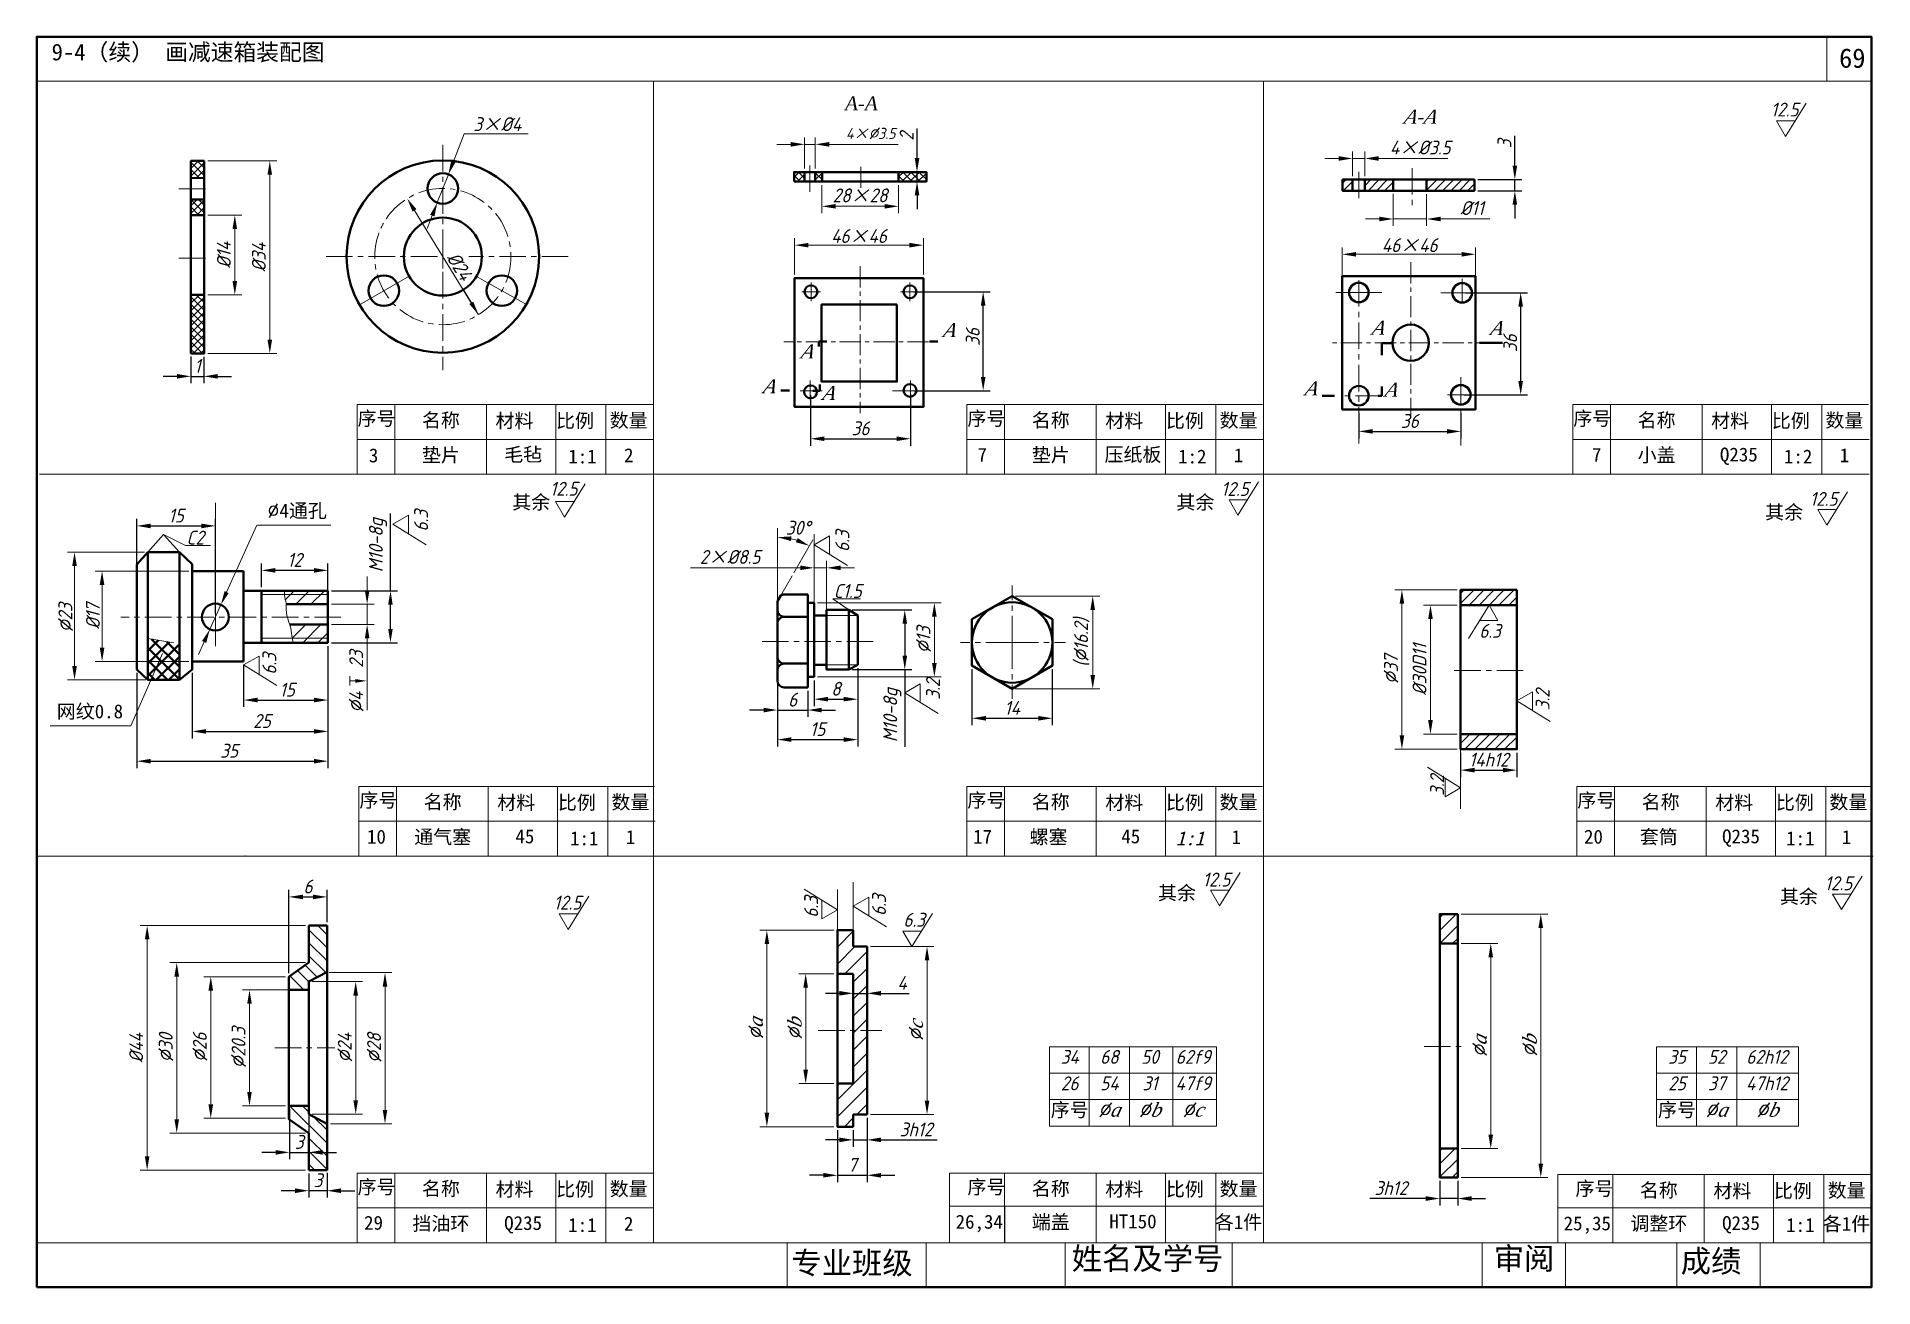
# Model space of a CAD drawing. Header units: millimetres. Extents: x 447 to 778, y 152 to 377.
import ezdxf

# ---------------------------------------------------------------- set-up
doc = ezdxf.new("R2010")
doc.units = ezdxf.units.MM
doc.header["$LTSCALE"] = 0.15
doc.header["$PDMODE"] = 2
doc.linetypes.add('ACAD_ISO02W100', pattern=[15, 12, -3])
doc.linetypes.add('CENTER', pattern=[50.8, 31.75, -6.35, 6.35, -6.35])
doc.layers.get('0').update_dxf_attribs({"lineweight": 13})
for name, color, linetype, lineweight in [('填', 7, 'Continuous', 13), ('标', 7, 'Continuous', 15), ('点', 7, 'CENTER', 15), ('点画线', 7, 'Continuous', 15), ('粗', 7, 'Continuous', 40), ('粗实线', 7, 'Continuous', 40), ('粗线', 7, 'Continuous', 40), ('细', 7, 'Continuous', 15), ('细线', 7, 'Continuous', 15), ('虚线', 7, 'ACAD_ISO02W100', 15)]:
    doc.layers.add(name, color=color, linetype=linetype, lineweight=lineweight)
doc.styles.get("Standard").update_dxf_attribs({"font": 'isocp.shx', "oblique": 15, "height": 2.5})
doc.styles.add('字1', font='SIMFANG.TTF', dxfattribs={"height": 2.5})
doc.styles.add('字2', font='SIMFANG.TTF', dxfattribs={"height": 4})
doc.styles.add('数字', font='TIMESI.TTF', dxfattribs={"height": 2.5})
doc.dimstyles.new('Copy of ISO-25', dxfattribs={"dimtxt": 2.5, "dimasz": 2.5, "dimexe": 1.25, "dimexo": 0.625, "dimtad": 1, "dimdec": 0, "dimtxsty": 'Standard', "dimcen": 0, "dimadec": 0, "dimazin": 0, "dimtfac": 1, "dimtdec": 0, "dimtmove": 0, "dimatfit": 3, "dimfxl": 0, "dimarcsym": 0})
doc.dimstyles.new('ISO-25', dxfattribs={"dimtxt": 2.5, "dimasz": 2.5, "dimexe": 1.25, "dimexo": 0.625, "dimtad": 1, "dimdsep": 46, "dimtxsty": 'Standard', "dimcen": 2.5, "dimadec": 0, "dimazin": 0, "dimtfac": 1, "dimtmove": 0, "dimatfit": 3, "dimfxl": 0, "dimarcsym": 0})

msp = doc.modelspace()

# ---------------------------------------------------------------- texts
at = {"attachment_point": 1}
for s, insert, char_height, width, style in [('{\\fSimHei|b0|i0|c134|p2;\\H1.2x;9-4（续） 画减速箱装配图}', (449.869, 376.144), 2.5, 330, '字1'), ('{\\fSimSun|b0|i0|c134|p2;\\H0.875x;69}', (771.379, 375.312), 4, 6.4564, '字2'), ('专业班级', (582.93, 158.784), 4, 23.3701, '字2'), ('{\\f仿宋_GB2312|b0|i0|c134|p49;姓名及学号}', (633.359, 159.583), 4, 36.08825, '字2'), ('{\\f仿宋_GB2312|b0|i0|c134|p49;审阅}', (709.259, 159.584), 4, 23.3701, '字2'), ('{\\f仿宋_GB2312|b0|i0|c134|p49;成绩}', (742.893, 159.111), 4, 23.3701, '字2')]:
    msp.add_mtext(s, dxfattribs=dict(at, insert=insert, char_height=char_height, width=width, style=style))
at = {"char_height": 2.5}
for s, insert, attachment_point in [('12.5', (764.066, 365.554), 3), ('12.5', (544.456, 297.321), 3), ('6.3', (708.599, 270.506), 5), ('12.5', (545.139, 222.858), 3), ('6.3', (606.947, 219.773), 3)]:
    msp.add_mtext(s, dxfattribs=dict(at, insert=insert, attachment_point=attachment_point))
at = {"char_height": 2.5, "rotation": 90}
for s, insert, attachment_point in [('6.3', (516.339, 290.317), 5), ('6.3', (592.103, 286.632), 5), ('{\\Ftxt.shx;%%c}13', (606.683, 268.884), 5), ('({\\Ftxt.shx;%%c}16.2)', (635.167, 268.419), 5), ('3.2', (608.41, 260.011), 5), ('3.2', (718.053, 258.099), 5), ('3.2', (697.836, 244.585), 3), ('6.3', (585.24, 222.752), 3), ('6.3', (598.7, 221.148), 5)]:
    msp.add_mtext(s, dxfattribs=dict(at, insert=insert, attachment_point=attachment_point))
at = {"layer": '标', "attachment_point": 5}
for s, insert, char_height in [('3{\\fSimSun|b0|i0|c134|p2;×}%%c4', (530.043, 361.675), 2.5), ('4{\\f宋体|b0|i0|c134|p2;×\\Ftxt.shx;%%c}3.5', (597.197, 360.011), 2), ('4{\\fSimSun|b0|i0|c134|p2;×}%%c3.5', (696.041, 357.471), 2.5), ('28{\\fSimSun|b0|i0|c134|p2;×}28', (595.285, 348.855), 2.5), ('%%c11', (705.373, 346.581), 2.5), ('46{\\fSimSun|b0|i0|c134|p2;×}46', (595.087, 341.544), 2.5), ('46{\\fSimSun|b0|i0|c134|p2;×}46', (694.146, 339.902), 2.5), ('12.5', (662.71, 296.042), 2.5), ('12.5', (768.6, 294.255), 2.5), ('2{\\fSimSun|b0|i0|c134|p2;×}%%c8.5', (571.899, 283.817), 2.5), ('12.5', (659.394, 225.758), 2.5), ('12.5', (771.263, 225.093), 2.5)]:
    msp.add_mtext(s, dxfattribs=dict(at, insert=insert, char_height=char_height))
for s, insert, char_height, rotation in [('%%c14', (480.853, 338.152), 2.5, 90), ('%%c34', (487.144, 337.736), 2.5, 90), ('%%c24', (523.252, 336.118), 2.5, 302), ('%%c30D11', (695.918, 263.537), 2.5, 90), ('{\\Ftxt.shx;%%c}37', (690.781, 263.544), 2.5, 90), ('%%c44', (465.089, 195.479), 2.5, 90), ('{\\Ftxt.shx;%%c}30', (470.405, 195.479), 2.5, 90), ('{\\Ftxt.shx;%%c}26', (476.533, 195.552), 2.5, 90), ('{\\Ftxt.shx;%%c}20.3', (483.496, 195.479), 2.5, 90), ('{\\Ftxt.shx;%%c}24', (502.597, 195.479), 2.5, 90), ('{\\Ftxt.shx;%%c}28', (507.869, 195.417), 2.5, 90), ('{\\Ftxt.shx|c1;\\H1.25x;%%c\\fTimes New Roman|b0|i1|c0|p18;a\\Fisocp.shx|c0;}', (576.56, 198.972), 2, 90), ('{\\Ftxt.shx|c1;%%c\\fTimes New Roman|b0|i1|c0|p18;b}', (583.535, 198.933), 2.5, 90), ('{\\Ftxt.shx|c1;%%c\\fTimes New Roman|b0|i1|c0|p18;c}', (605.362, 198.598), 2.5, 90), ('{\\Ftxt.shx|c1;%%c\\fTimes New Roman|b0|i1|c0|p18;a}', (706.761, 195.82), 2.5, 90), ('{\\Ftxt.shx|c1;%%c\\fTimes New Roman|b0|i1|c0|p18;b}', (715.76, 195.861), 2.5, 90)]:
    msp.add_mtext(s, dxfattribs=dict(at, insert=insert, char_height=char_height, rotation=rotation))
at = {"layer": '标', "char_height": 2.5, "width": 75.2491, "attachment_point": 1}
for s, insert in [('C2', (474.13, 288.534)), ('C1.5', (590.547, 278.927))]:
    msp.add_mtext(s, dxfattribs=dict(at, insert=insert))
at = {"layer": '标', "insert": (450.807, 257.274), "char_height": 2.5, "width": 31.8369, "attachment_point": 1, "style": '字1'}
msp.add_mtext('网纹0.8', dxfattribs=at)
at = {"layer": '粗', "insert": (592.596, 366.661), "char_height": 2.5, "width": 7.1719, "attachment_point": 1, "style": '数字'}
msp.add_mtext('A-A', dxfattribs=at)
at = {"layer": '粗', "char_height": 2.5, "width": 7.1719, "attachment_point": 1}
for s, insert in [('{\\fTimes New Roman|b0|i1|c0|p18;A-A}', (692.981, 364.268)), ('{\\fTimes New Roman|b0|i1|c0|p18;A}', (610.084, 325.856)), ('{\\fTimes New Roman|b0|i1|c0|p18;A}', (687.204, 326.285)), ('{\\fTimes New Roman|b0|i1|c0|p18;A}', (708.488, 326.214)), ('{\\fTimes New Roman|b0|i1|c0|p18;A}', (584.502, 322.013)), ('{\\fTimes New Roman|b0|i1|c0|p18;A}', (577.705, 315.765)), ('{\\fTimes New Roman|b0|i1|c0|p18;A}', (588.388, 314.569)), ('{\\fTimes New Roman|b0|i1|c0|p18;A}', (675.147, 315.365)), ('{\\fTimes New Roman|b0|i1|c0|p18;A}', (689.537, 315.149))]:
    msp.add_mtext(s, dxfattribs=dict(at, insert=insert))
at = {"layer": '细', "char_height": 2.5, "attachment_point": 2, "style": '字1'}
for s, insert, width in [('序号', (508.316, 309.973), 7.14), ('{\\fFangSong_GB2312|b0|i0|c134|p49;名称}', (519.89, 309.675), 7.14), ('{\\fFangSong_GB2312|b0|i0|c134|p49;材料}', (533.119, 309.565), 7.14), ('{\\fFangSong_GB2312|b0|i0|c134|p49;比例}', (544.017, 309.565), 7.14), ('{\\fFangSong_GB2312|b0|i0|c134|p49;数量}', (553.664, 309.634), 7.14), ('{\\fFangSong_GB2312|b0|i0|c134|p49;序号}', (618.01, 309.973), 7.14), ('{\\fFangSong_GB2312|b0|i0|c134|p49;名称}', (629.584, 309.675), 7.14), ('{\\fFangSong_GB2312|b0|i0|c134|p49;材料}', (642.813, 309.565), 7.14), ('{\\fFangSong_GB2312|b0|i0|c134|p49;比例}', (653.712, 309.565), 7.14), ('{\\fFangSong_GB2312|b0|i0|c134|p49;数量}', (663.359, 309.634), 7.14), ('{\\fFangSong_GB2312|b0|i0|c134|p49;序号}', (726.99, 309.973), 7.14), ('{\\fFangSong_GB2312|b0|i0|c134|p49;名称}', (738.564, 309.675), 7.14), ('{\\fFangSong_GB2312|b0|i0|c134|p49;材料}', (751.793, 309.565), 7.14), ('{\\fFangSong_GB2312|b0|i0|c134|p49;比例}', (762.691, 309.565), 7.14), ('{\\fFangSong_GB2312|b0|i0|c134|p49;数量}', (772.338, 309.634), 7.14), ('{\\f仿宋_GB2312|b0|i0|c134|p49;3}', (507.796, 303.327), 7.14), ('{\\f仿宋_GB2312|b0|i0|c134|p49;垫片}', (519.906, 303.392), 7.14), ('{\\f仿宋_GB2312|b0|i0|c134|p49;毛毡}', (534.692, 303.483), 7.14), ('{\\f仿宋_GB2312|b0|i0|c134|p49;1\\f宋体|b0|i0|c0|p2;:\\f仿宋_GB2312|b0|i0|c134|p49;1}', (545.359, 303.124), 7.14), ('{\\fFangSong_GB2312|b0|i0|c134|p49;2}', (553.68, 303.35), 7.14), ('{\\f仿宋_GB2312|b0|i0|c134|p49;7}', (617.262, 303.422), 7.14), ('{\\f仿宋_GB2312|b0|i0|c134|p49;垫片}', (629.588, 303.392), 7.14), ('{\\f仿宋_GB2312|b0|i0|c134|p49;压纸板}', (644.374, 303.483), 17.40075), ('{\\f仿宋_GB2312|b0|i0|c134|p49;1\\f宋体|b0|i0|c0|p2;:\\f仿宋_GB2312|b0|i0|c134|p49;2}', (655.042, 303.124), 7.14), ('{\\fFangSong_GB2312|b0|i0|c134|p49;1}', (663.363, 303.35), 7.14), ('{\\f仿宋_GB2312|b0|i0|c134|p49;7}', (727.787, 303.422), 7.14), ('{\\f仿宋_GB2312|b0|i0|c134|p49;小盖}', (738.564, 303.392), 7.14), ('{\\f仿宋_GB2312|b0|i0|c134|p49;Q235}', (753.349, 303.483), 7.14), ('{\\f仿宋_GB2312|b0|i0|c134|p49;1\\f宋体|b0|i0|c0|p2;:\\f仿宋_GB2312|b0|i0|c134|p49;2}', (764.017, 303.124), 7.14), ('{\\fFangSong_GB2312|b0|i0|c134|p49;1}', (772.338, 303.35), 7.14), ('{\\f仿宋_GB2312|b0|i0|c134|p49;其余}', (536.141, 294.913), 7.14), ('{\\f仿宋_GB2312|b0|i0|c134|p49;其余}', (655.6, 294.902), 7.14), ('{\\Ftxt.shx;%%c}4{\\f仿宋_GB2312|b0|i0|c134|p49;通孔}', (494.042, 293.381), 14.57391), ('{\\f仿宋_GB2312|b0|i0|c134|p49;其余}', (761.49, 293.116), 7.14), ('{\\fFangSong_GB2312|b0|i0|c134|p49;序号}', (508.644, 241.277), 7.14), ('{\\fFangSong_GB2312|b0|i0|c134|p49;名称}', (520.218, 240.979), 7.14), ('{\\fFangSong_GB2312|b0|i0|c134|p49;材料}', (533.447, 240.869), 7.14), ('{\\fFangSong_GB2312|b0|i0|c134|p49;比例}', (544.346, 240.869), 7.14), ('{\\fFangSong_GB2312|b0|i0|c134|p49;数量}', (553.993, 240.938), 7.14), ('{\\fFangSong_GB2312|b0|i0|c134|p49;序号}', (618.01, 241.277), 7.14), ('{\\fFangSong_GB2312|b0|i0|c134|p49;名称}', (629.584, 240.979), 7.14), ('{\\fFangSong_GB2312|b0|i0|c134|p49;材料}', (642.813, 240.869), 7.14), ('{\\fFangSong_GB2312|b0|i0|c134|p49;比例}', (653.712, 240.869), 7.14), ('{\\fFangSong_GB2312|b0|i0|c134|p49;数量}', (663.359, 240.938), 7.14), ('{\\fFangSong_GB2312|b0|i0|c134|p49;序号}', (727.717, 241.277), 7.14), ('{\\fFangSong_GB2312|b0|i0|c134|p49;名称}', (739.291, 240.979), 7.14), ('{\\fFangSong_GB2312|b0|i0|c134|p49;材料}', (752.52, 240.869), 7.14), ('{\\fFangSong_GB2312|b0|i0|c134|p49;比例}', (763.419, 240.869), 7.14), ('{\\fFangSong_GB2312|b0|i0|c134|p49;数量}', (773.066, 240.938), 7.14), ('{\\f仿宋_GB2312|b0|i0|c134|p49;10}', (508.301, 234.726), 7.14), ('{\\f仿宋_GB2312|b0|i0|c134|p49;通气塞}', (520.218, 234.696), 14.50706), ('{\\f仿宋_GB2312|b0|i0|c134|p49;45}', (535.004, 234.787), 7.14), ('{\\fFangSong_GB2312|b0|i0|c134|p49;1}', (553.993, 234.654), 7.14), ('{\\f仿宋_GB2312|b0|i0|c134|p49;17}', (617.324, 234.726), 7.14), ('{\\f仿宋_GB2312|b0|i0|c134|p49;螺塞}', (629.194, 234.696), 7.14), ('{\\f仿宋_GB2312|b0|i0|c134|p49;45}', (643.979, 234.787), 7.14), ('{\\fFangSong_GB2312|b0|i0|c134|p49;1}', (662.968, 234.654), 7.14), ('{\\f仿宋_GB2312|b0|i0|c134|p49;20}', (727.203, 234.726), 7.14), ('{\\f仿宋_GB2312|b0|i0|c134|p49;套筒}', (738.954, 234.696), 7.14), ('{\\f仿宋_GB2312|b0|i0|c134|p49;Q235}', (753.74, 234.787), 7.14), ('{\\fFangSong_GB2312|b0|i0|c134|p49;1}', (772.729, 234.654), 7.14), ('{\\f仿宋_GB2312|b0|i0|c134|p49;1\\f宋体|b0|i0|c0|p2;:\\f仿宋_GB2312|b0|i0|c134|p49;1}', (545.672, 234.428), 7.14), ('{\\f仿宋_GB2312|b0|i0|c134|p49;1\\f宋体|b0|i0|c0|p2;:\\f仿宋_GB2312|b0|i0|c134|p49;1}', (764.408, 234.428), 7.14), ('{\\f仿宋_GB2312|b0|i0|c134|p49;其余}', (652.285, 224.619), 7.14), ('{\\f仿宋_GB2312|b0|i0|c134|p49;其余}', (764.153, 223.954), 7.14), ('{\\f仿宋_GB2312|b0|i0|c134|p49;序号}', (632.989, 185.589), 15.14547), ('{\\f仿宋_GB2312|b0|i0|c134|p49;序号}', (742.225, 185.589), 7.14), ('{\\fFangSong_GB2312|b0|i0|c134|p49;序号}', (508.32, 171.705), 7.14), ('{\\fFangSong_GB2312|b0|i0|c134|p49;名称}', (519.894, 171.408), 7.14), ('{\\fFangSong_GB2312|b0|i0|c134|p49;序号}', (618.01, 171.705), 7.14), ('{\\fFangSong_GB2312|b0|i0|c134|p49;名称}', (629.584, 171.408), 7.14), ('{\\fFangSong_GB2312|b0|i0|c134|p49;序号}', (727.38, 171.416), 7.14), ('{\\fFangSong_GB2312|b0|i0|c134|p49;材料}', (533.123, 171.297), 7.14), ('{\\fFangSong_GB2312|b0|i0|c134|p49;比例}', (544.021, 171.297), 7.14), ('{\\fFangSong_GB2312|b0|i0|c134|p49;数量}', (553.668, 171.366), 7.14), ('{\\fFangSong_GB2312|b0|i0|c134|p49;材料}', (642.813, 171.297), 7.14), ('{\\fFangSong_GB2312|b0|i0|c134|p49;比例}', (653.712, 171.297), 7.14), ('{\\fFangSong_GB2312|b0|i0|c134|p49;数量}', (663.359, 171.366), 7.14), ('{\\fFangSong_GB2312|b0|i0|c134|p49;名称}', (738.954, 171.119), 7.14), ('{\\fFangSong_GB2312|b0|i0|c134|p49;材料}', (752.183, 171.008), 7.14), ('{\\fFangSong_GB2312|b0|i0|c134|p49;比例}', (763.082, 171.008), 7.14), ('{\\fFangSong_GB2312|b0|i0|c134|p49;数量}', (772.729, 171.077), 7.14), ('{\\f仿宋_GB2312|b0|i0|c134|p49;29}', (507.778, 165.257), 7.14), ('{\\f仿宋_GB2312|b0|i0|c134|p49;挡油环}', (519.894, 165.125), 13.21637), ('{\\f仿宋_GB2312|b0|i0|c134|p49;Q235}', (534.679, 165.215), 7.14), ('{\\f仿宋_GB2312|b0|i0|c134|p49;26,34}', (616.725, 165.443), 7.14), ('{\\f仿宋_GB2312|b0|i0|c134|p49;端盖}', (629.588, 165.413), 7.14), ('{\\f仿宋_GB2312|b0|i0|c134|p49;HT150}', (644.374, 165.504), 7.14), ('{\\f仿宋_GB2312|b0|i0|c134|p49;各1件}', (663.363, 165.372), 15.14547), ('{\\f仿宋_GB2312|b0|i0|c134|p49;调整环}', (738.958, 165.125), 19.40429), ('{\\f仿宋_GB2312|b0|i0|c134|p49;Q235}', (753.744, 165.215), 7.14), ('{\\f仿宋_GB2312|b0|i0|c134|p49;各1件}', (772.733, 165.083), 14.29393), ('{\\f仿宋_GB2312|b0|i0|c134|p49;1\\f宋体|b0|i0|c0|p2;:\\f仿宋_GB2312|b0|i0|c134|p49;1}', (545.347, 164.857), 7.14), ('{\\fFangSong_GB2312|b0|i0|c134|p49;2}', (553.668, 165.083), 7.14), ('{\\f仿宋_GB2312|b0|i0|c134|p49;25,35}', (726.095, 165.154), 7.14), ('{\\f仿宋_GB2312|b0|i0|c134|p49;1\\f宋体|b0|i0|c0|p2;:\\f仿宋_GB2312|b0|i0|c134|p49;1}', (764.412, 164.857), 7.14)]:
    msp.add_mtext(s, dxfattribs=dict(at, insert=insert, width=width))
at = {"layer": '细', "insert": (584.145, 289.06), "char_height": 2.5, "attachment_point": 5}
msp.add_mtext('30%%d', dxfattribs=at)
at = {"layer": '细', "char_height": 2.5, "attachment_point": 5, "rotation": 90}
for s, insert in [('{\\Ftxt.shx;%%c}23', (452.35, 272.849)), ('%%C17', (457.302, 273.137)), ('6.3', (489.04, 264.559)), ('{\\Ftxt.shx;%%c}4   23', (504.657, 261.356))]:
    msp.add_mtext(s, dxfattribs=dict(at, insert=insert))
at = {"layer": '细', "char_height": 2.5, "attachment_point": 2}
for s, insert, width in [('{\\f仿宋_GB2312|b0|i0|c134|p49;1\\f宋体|b0|i0|c0|p2;:\\f仿宋_GB2312|b0|i0|c134|p49;1}', (654.647, 234.428), 7.14), ('34', (632.989, 195.109), 7.6325), ('68', (640.129, 195.109), 7.6325), ('50', (647.425, 195.109), 7.6325), ('62f9', (655.196, 195.109), 7.6325), ('35', (742.225, 195.109), 7.6325), ('52', (749.365, 195.109), 7.6325), ('62h12', (758.415, 195.109), 7.6325), ('26', (632.989, 190.349), 7.6325), ('54', (640.129, 190.349), 7.6325), ('31', (647.425, 190.349), 7.6325), ('47f9', (655.196, 190.349), 7.6325), ('25', (742.225, 190.349), 7.6325), ('37', (749.365, 190.349), 7.6325), ('47h12', (758.415, 190.349), 7.6325), ('{\\Ftxt.shx;%%c\\fTimes New Roman|b0|i1|c0|p18;a}', (640.129, 185.589), 7.6325), ('{\\Ftxt.shx;%%c\\fTimes New Roman|b0|i1|c0|p18;b}', (647.425, 185.589), 7.6325), ('{\\Ftxt.shx;%%c\\fTimes New Roman|b0|i1|c0|p18;c}', (655.196, 185.589), 7.6325), ('{\\Ftxt.shx|c1;%%c\\fTimes New Roman|b0|i1|c0|p18;a}', (749.365, 185.589), 7.6325), ('{\\Ftxt.shx;%%c\\fTimes New Roman|b0|i1|c0|p18;b}', (758.513, 185.589), 7.6325)]:
    msp.add_mtext(s, dxfattribs=dict(at, insert=insert, width=width))

# ---------------------------------------------------------------- blocks, each defined once
blk = doc.blocks.new('*D1')
at = {"layer": 'Defpoints', "color": 0}
for p in [(474.92, 320.52), (477.25, 320.41), (477.25, 316.3)]:
    blk.add_point(p, dxfattribs=at)
at = {"layer": '标', "color": 0, "lineweight": -2}
for p, q in [((474.92, 319.9), (474.92, 315.05)), ((477.25, 319.79), (477.25, 315.05)), ((472.42, 316.3), (469.92, 316.3)), ((474.92, 316.3), (477.25, 316.3)), ((479.75, 316.3), (482.25, 316.3))]:
    blk.add_line(p, q, dxfattribs=at)
at = {"layer": '标', "color": 0}
for points in [[(472.42, 316.72), (472.42, 315.89), (474.92, 316.3)], [(479.75, 316.72), (479.75, 315.89), (477.25, 316.3)]]:
    blk.add_solid(points, dxfattribs=at)
at = {"layer": '标', "color": 0, "insert": (476.09, 318.18), "char_height": 2.5, "attachment_point": 5}
blk.add_mtext('1', dxfattribs=at)
blk = doc.blocks.new('*D2')
at = {"layer": 'Defpoints', "color": 0}
for p in [(703.31, 249.21), (713.43, 249.21), (713.43, 245.45)]:
    blk.add_point(p, dxfattribs=at)
at = {"layer": '标', "color": 0, "lineweight": -2}
for p, q in [((703.31, 248.59), (703.31, 244.2)), ((713.43, 248.59), (713.43, 244.2)), ((705.81, 245.45), (710.93, 245.45))]:
    blk.add_line(p, q, dxfattribs=at)
at = {"layer": '标', "color": 0}
for points in [[(705.81, 245.87), (705.81, 245.03), (703.31, 245.45)], [(710.93, 245.87), (710.93, 245.03), (713.43, 245.45)]]:
    blk.add_solid(points, dxfattribs=at)
at = {"layer": '标', "color": 0, "insert": (708.37, 247.33), "char_height": 2.5, "attachment_point": 5}
blk.add_mtext('14h12', dxfattribs=at)
blk = doc.blocks.new('*D3')
at = {"layer": 'Defpoints', "color": 0}
for p in [(496.14, 173.48), (499.41, 173.62), (496.14, 169.78)]:
    blk.add_point(p, dxfattribs=at)
at = {"layer": '标', "color": 0, "lineweight": -2}
for p, q in [((496.14, 172.85), (496.14, 168.53)), ((499.41, 173), (499.41, 168.53)), ((493.64, 169.78), (491.14, 169.78)), ((499.41, 169.78), (496.14, 169.78)), ((501.91, 169.78), (504.41, 169.78))]:
    blk.add_line(p, q, dxfattribs=at)
at = {"layer": '标', "color": 0}
for points in [[(493.64, 170.2), (493.64, 169.36), (496.14, 169.78)], [(501.91, 170.2), (501.91, 169.36), (499.41, 169.78)]]:
    blk.add_solid(points, dxfattribs=at)
at = {"layer": '标', "color": 0, "insert": (497.78, 171.66), "char_height": 2.5, "attachment_point": 5}
blk.add_mtext('3', dxfattribs=at)
blk = doc.blocks.new('*D4')
at = {"layer": 'Defpoints', "color": 0}
for p in [(499.41, 222.64), (499.41, 217.48), (492.56, 208.29)]:
    blk.add_point(p, dxfattribs=at)
at = {"layer": '标', "color": 0, "lineweight": -2}
for p, q in [((492.56, 208.91), (492.56, 223.89)), ((495.06, 222.64), (496.91, 222.64)), ((499.41, 218.11), (499.41, 223.89))]:
    blk.add_line(p, q, dxfattribs=at)
at = {"layer": '标', "color": 0}
for points in [[(495.06, 223.05), (495.06, 222.22), (492.56, 222.64)], [(496.91, 223.05), (496.91, 222.22), (499.41, 222.64)]]:
    blk.add_solid(points, dxfattribs=at)
at = {"layer": '标', "color": 0, "insert": (495.98, 224.51), "char_height": 2.5, "attachment_point": 5}
blk.add_mtext('6', dxfattribs=at)
blk = doc.blocks.new('*D5')
at = {"layer": 'Defpoints', "color": 0}
for p in [(699.55, 172.17), (702.78, 172.17), (699.55, 168.37)]:
    blk.add_point(p, dxfattribs=at)
at = {"layer": '标', "color": 0, "lineweight": -2}
for p, q in [((699.55, 171.55), (699.55, 167.12)), ((702.78, 171.55), (702.78, 167.12)), ((697.05, 168.37), (686.97, 168.37)), ((702.78, 168.37), (699.55, 168.37)), ((705.28, 168.37), (707.78, 168.37))]:
    blk.add_line(p, q, dxfattribs=at)
at = {"layer": '标', "color": 0}
for points in [[(697.05, 168.79), (697.05, 167.95), (699.55, 168.37)], [(705.28, 168.79), (705.28, 167.95), (702.78, 168.37)]]:
    blk.add_solid(points, dxfattribs=at)
at = {"layer": '标', "color": 0, "insert": (690.76, 170.25), "char_height": 2.5, "attachment_point": 5}
blk.add_mtext('3h12', dxfattribs=at)
blk = doc.blocks.new('*D6')
at = {"layer": 'Defpoints', "color": 0}
for p in [(586.38, 313.51), (604.35, 313.71), (604.35, 305.07)]:
    blk.add_point(p, dxfattribs=at)
at = {"layer": '标', "color": 0, "lineweight": -2}
for p, q in [((586.38, 312.89), (586.38, 303.82)), ((604.35, 313.08), (604.35, 303.82)), ((588.88, 305.07), (601.85, 305.07))]:
    blk.add_line(p, q, dxfattribs=at)
at = {"layer": '标', "color": 0}
for points in [[(588.88, 305.49), (588.88, 304.66), (586.38, 305.07)], [(601.85, 305.49), (601.85, 304.66), (604.35, 305.07)]]:
    blk.add_solid(points, dxfattribs=at)
at = {"layer": '标', "color": 0, "insert": (595.36, 306.95), "char_height": 2.5, "attachment_point": 5}
blk.add_mtext('36', dxfattribs=at)
blk = doc.blocks.new('*D7')
at = {"layer": 'Defpoints', "color": 0}
for p in [(604.27, 331.51), (617.43, 331.51), (604.35, 313.71)]:
    blk.add_point(p, dxfattribs=at)
at = {"layer": '标', "color": 0, "lineweight": -2}
for p, q in [((604.89, 331.51), (618.68, 331.51)), ((617.43, 316.21), (617.43, 329.01)), ((604.97, 313.71), (618.68, 313.71))]:
    blk.add_line(p, q, dxfattribs=at)
at = {"layer": '标', "color": 0}
for points in [[(617.01, 329.01), (617.85, 329.01), (617.43, 331.51)], [(617.01, 316.21), (617.85, 316.21), (617.43, 313.71)]]:
    blk.add_solid(points, dxfattribs=at)
at = {"layer": '标', "color": 0, "insert": (615.56, 323.36), "char_height": 2.5, "attachment_point": 5, "rotation": 90}
blk.add_mtext('36', dxfattribs=at)
blk = doc.blocks.new('*D8')
at = {"layer": 'Defpoints', "color": 0}
for p in [(583.43, 353.06), (583.43, 351.35), (605.53, 353.06)]:
    blk.add_point(p, dxfattribs=at)
at = {"layer": '标', "color": 0, "lineweight": -2}
for p, q in [((605.53, 355.56), (605.53, 360.9)), ((584.06, 353.06), (606.78, 353.06)), ((584.06, 351.35), (606.78, 351.35)), ((605.53, 351.35), (605.53, 353.06)), ((605.53, 348.85), (605.53, 346.35))]:
    blk.add_line(p, q, dxfattribs=at)
at = {"layer": '标', "color": 0}
for points in [[(605.12, 355.56), (605.95, 355.56), (605.53, 353.06)], [(605.12, 348.85), (605.95, 348.85), (605.53, 351.35)]]:
    blk.add_solid(points, dxfattribs=at)
at = {"layer": '标', "color": 0, "insert": (603.66, 359.48), "char_height": 2.5, "attachment_point": 5, "rotation": 90}
blk.add_mtext('2', dxfattribs=at)
blk = doc.blocks.new('*D9')
at = {"layer": 'Defpoints', "color": 0}
for p in [(596.56, 183.5), (591.21, 181.3), (596.56, 172.55)]:
    blk.add_point(p, dxfattribs=at)
at = {"layer": '标', "color": 0, "lineweight": -2}
for p, q in [((596.56, 182.87), (596.56, 171.3)), ((591.21, 180.68), (591.21, 171.3)), ((588.71, 172.55), (586.21, 172.55)), ((591.21, 172.55), (596.56, 172.55)), ((599.06, 172.55), (601.56, 172.55))]:
    blk.add_line(p, q, dxfattribs=at)
at = {"layer": '标', "color": 0}
for points in [[(588.71, 172.97), (588.71, 172.14), (591.21, 172.55)], [(599.06, 172.97), (599.06, 172.14), (596.56, 172.55)]]:
    blk.add_solid(points, dxfattribs=at)
at = {"layer": '标', "color": 0, "insert": (593.88, 174.43), "char_height": 2.5, "attachment_point": 5}
blk.add_mtext('7', dxfattribs=at)
blk = doc.blocks.new('*D10')
at = {"layer": 'Defpoints', "color": 0}
for p in [(596.56, 183.5), (594.07, 181.3), (596.56, 178.93)]:
    blk.add_point(p, dxfattribs=at)
at = {"layer": '标', "color": 0, "lineweight": -2}
for p, q in [((596.56, 182.87), (596.56, 177.68)), ((591.57, 178.93), (589.07, 178.93)), ((594.07, 180.68), (594.07, 177.68)), ((594.07, 178.93), (596.56, 178.93)), ((599.06, 178.93), (609.14, 178.93))]:
    blk.add_line(p, q, dxfattribs=at)
at = {"layer": '标', "color": 0}
for points in [[(591.57, 179.34), (591.57, 178.51), (594.07, 178.93)], [(599.06, 179.34), (599.06, 178.51), (596.56, 178.93)]]:
    blk.add_solid(points, dxfattribs=at)
at = {"layer": '标', "color": 0, "insert": (605.35, 180.8), "char_height": 2.5, "attachment_point": 5}
blk.add_mtext('3h12', dxfattribs=at)
blk = doc.blocks.new('*D11')
at = {"layer": 'Defpoints', "color": 0}
for p in [(685.01, 310.34), (703.34, 310.34), (703.34, 306.39)]:
    blk.add_point(p, dxfattribs=at)
at = {"layer": '标', "color": 0, "lineweight": -2}
for p, q in [((685.01, 309.71), (685.01, 305.14)), ((703.34, 309.71), (703.34, 305.14)), ((687.51, 306.39), (700.84, 306.39))]:
    blk.add_line(p, q, dxfattribs=at)
at = {"layer": '标', "color": 0}
for points in [[(687.51, 306.81), (687.51, 305.98), (685.01, 306.39)], [(700.84, 306.81), (700.84, 305.98), (703.34, 306.39)]]:
    blk.add_solid(points, dxfattribs=at)
at = {"layer": '标', "color": 0, "insert": (694.17, 308.27), "char_height": 2.5, "attachment_point": 5}
blk.add_mtext('36', dxfattribs=at)
blk = doc.blocks.new('*D12')
at = {"layer": 'Defpoints', "color": 0}
for p in [(703.58, 331.35), (714.11, 331.35), (703.34, 312.98)]:
    blk.add_point(p, dxfattribs=at)
at = {"layer": '标', "color": 0, "lineweight": -2}
for p, q in [((704.2, 331.35), (715.36, 331.35)), ((714.11, 315.48), (714.11, 328.85)), ((703.97, 312.98), (715.36, 312.98))]:
    blk.add_line(p, q, dxfattribs=at)
at = {"layer": '标', "color": 0}
for points in [[(713.69, 328.85), (714.53, 328.85), (714.11, 331.35)], [(713.69, 315.48), (714.53, 315.48), (714.11, 312.98)]]:
    blk.add_solid(points, dxfattribs=at)
at = {"layer": '标', "color": 0, "insert": (712.23, 322.24), "char_height": 2.5, "attachment_point": 5, "rotation": 90}
blk.add_mtext('36', dxfattribs=at)
blk = doc.blocks.new('*D13')
at = {"layer": 'Defpoints', "color": 0}
for p in [(705.79, 351.69), (713.06, 351.69), (705.79, 349.68)]:
    blk.add_point(p, dxfattribs=at)
at = {"layer": '标', "color": 0, "lineweight": -2}
for p, q in [((713.06, 354.19), (713.06, 359.55)), ((706.42, 351.69), (714.31, 351.69)), ((713.06, 349.68), (713.06, 351.69)), ((706.42, 349.68), (714.31, 349.68)), ((713.06, 347.18), (713.06, 344.68))]:
    blk.add_line(p, q, dxfattribs=at)
at = {"layer": '标', "color": 0}
for points in [[(712.65, 354.19), (713.48, 354.19), (713.06, 351.69)], [(712.65, 347.18), (713.48, 347.18), (713.06, 349.68)]]:
    blk.add_solid(points, dxfattribs=at)
at = {"layer": '标', "color": 0, "insert": (711.19, 358.12), "char_height": 2.5, "attachment_point": 5, "rotation": 90}
blk.add_mtext('3', dxfattribs=at)
blk = doc.blocks.new('*D14')
at = {"layer": 'Defpoints', "color": 0}
for p in [(492.67, 185.05), (496.14, 185.05), (496.14, 176.68)]:
    blk.add_point(p, dxfattribs=at)
at = {"layer": '标', "color": 0, "lineweight": -2}
for p, q in [((492.67, 184.43), (492.67, 175.43)), ((496.14, 184.43), (496.14, 175.43)), ((490.17, 176.68), (487.67, 176.68)), ((492.67, 176.68), (496.14, 176.68)), ((498.64, 176.68), (501.14, 176.68))]:
    blk.add_line(p, q, dxfattribs=at)
at = {"layer": '标', "color": 0}
for points in [[(490.17, 177.09), (490.17, 176.26), (492.67, 176.68)], [(498.64, 177.09), (498.64, 176.26), (496.14, 176.68)]]:
    blk.add_solid(points, dxfattribs=at)
at = {"layer": '标', "color": 0, "insert": (494.4, 178.55), "char_height": 2.5, "attachment_point": 5}
blk.add_mtext('3', dxfattribs=at)
blk = doc.blocks.new('*D15')
at = {"layer": 'Defpoints', "color": 0}
for p in [(596.56, 213.7), (594.07, 208.82), (594.07, 205.29)]:
    blk.add_point(p, dxfattribs=at)
at = {"layer": '标', "color": 0, "lineweight": -2}
for p, q in [((596.56, 213.07), (596.56, 204.04)), ((594.07, 208.2), (594.07, 204.04)), ((591.57, 205.29), (589.07, 205.29)), ((594.07, 205.29), (596.56, 205.29)), ((599.06, 205.29), (604.09, 205.29))]:
    blk.add_line(p, q, dxfattribs=at)
at = {"layer": '标', "color": 0}
for points in [[(591.57, 205.71), (591.57, 204.88), (594.07, 205.29)], [(599.06, 205.71), (599.06, 204.88), (596.56, 205.29)]]:
    blk.add_solid(points, dxfattribs=at)
at = {"layer": '标', "color": 0, "insert": (602.84, 207.17), "char_height": 2.5, "attachment_point": 5}
blk.add_mtext('4', dxfattribs=at)
blk = doc.blocks.new('CUZAO')
for p, q in [((-20.17, -4.19), (-15.78, 2.87)), ((-18.27, -0.9), (-22.07, -0.9)), ((-22.07, -0.9), (-20.17, -4.19))]:
    blk.add_line(p, q)
blk = doc.blocks.new('*D38')
at = {"layer": 'Defpoints', "color": 0}
for p in [(615.42, 264.25), (629.87, 264.25), (629.87, 254.78)]:
    blk.add_point(p, dxfattribs=at)
at = {"layer": '标', "color": 0, "lineweight": -2}
for p, q in [((615.42, 263.62), (615.42, 253.53)), ((629.87, 263.62), (629.87, 253.53)), ((617.92, 254.78), (627.37, 254.78))]:
    blk.add_line(p, q, dxfattribs=at)
at = {"layer": '标', "color": 0}
for points in [[(617.92, 255.2), (617.92, 254.36), (615.42, 254.78)], [(627.37, 255.2), (627.37, 254.36), (629.87, 254.78)]]:
    blk.add_solid(points, dxfattribs=at)
at = {"layer": '标', "color": 0, "insert": (622.65, 256.65), "char_height": 2.5, "attachment_point": 5}
blk.add_mtext('14', dxfattribs=at)
blk = doc.blocks.new('*D39')
at = {"layer": 'Defpoints', "color": 0}
for p in [(594.86, 264.42), (580.43, 261.54), (594.86, 250.94)]:
    blk.add_point(p, dxfattribs=at)
at = {"layer": '标', "color": 0, "lineweight": -2}
for p, q in [((594.86, 263.8), (594.86, 249.69)), ((580.43, 260.91), (580.43, 249.69)), ((582.93, 250.94), (592.36, 250.94))]:
    blk.add_line(p, q, dxfattribs=at)
at = {"layer": '标', "color": 0}
for points in [[(582.93, 251.36), (582.93, 250.53), (580.43, 250.94)], [(592.36, 251.36), (592.36, 250.53), (594.86, 250.94)]]:
    blk.add_solid(points, dxfattribs=at)
at = {"layer": '标', "color": 0, "insert": (587.64, 252.82), "char_height": 2.5, "attachment_point": 5}
blk.add_mtext('15', dxfattribs=at)
blk = doc.blocks.new('*D40')
at = {"layer": 'Defpoints', "color": 0}
for p in [(593.26, 274.28), (593.26, 263.54), (603.33, 263.54)]:
    blk.add_point(p, dxfattribs=at)
at = {"layer": '标', "color": 0, "lineweight": -2}
for p, q in [((593.89, 274.28), (604.58, 274.28)), ((603.33, 271.78), (603.33, 266.04)), ((593.89, 263.54), (604.58, 263.54)), ((603.33, 263.54), (603.33, 249.64))]:
    blk.add_line(p, q, dxfattribs=at)
at = {"layer": '标', "color": 0}
for points in [[(602.92, 271.78), (603.75, 271.78), (603.33, 274.28)], [(602.92, 266.04), (603.75, 266.04), (603.33, 263.54)]]:
    blk.add_solid(points, dxfattribs=at)
at = {"layer": '标', "color": 0, "insert": (601.1, 255.34), "char_height": 2.5, "attachment_point": 5, "rotation": 90}
blk.add_mtext('M10-8g', dxfattribs=at)
blk = doc.blocks.new('*D41')
at = {"layer": 'Defpoints', "color": 0}
for p in [(594.86, 264.42), (587.03, 262.23), (594.86, 258.21)]:
    blk.add_point(p, dxfattribs=at)
at = {"layer": '标', "color": 0, "lineweight": -2}
for p, q in [((587.03, 261.6), (587.03, 256.96)), ((594.86, 263.8), (594.86, 256.96)), ((589.53, 258.21), (592.36, 258.21))]:
    blk.add_line(p, q, dxfattribs=at)
at = {"layer": '标', "color": 0}
for points in [[(589.53, 258.63), (589.53, 257.8), (587.03, 258.21)], [(592.36, 258.63), (592.36, 257.8), (594.86, 258.21)]]:
    blk.add_solid(points, dxfattribs=at)
at = {"layer": '标', "color": 0, "insert": (590.94, 260.09), "char_height": 2.5, "attachment_point": 5}
blk.add_mtext('8', dxfattribs=at)
blk = doc.blocks.new('*D42')
at = {"layer": 'Defpoints', "color": 0}
for p in [(580.43, 261.54), (585.89, 260.32), (585.89, 256.26)]:
    blk.add_point(p, dxfattribs=at)
at = {"layer": '细', "color": 0, "lineweight": -2}
for p, q in [((580.43, 260.91), (580.43, 255.01)), ((585.89, 259.7), (585.89, 255.01)), ((577.93, 256.26), (575.43, 256.26)), ((580.43, 256.26), (585.89, 256.26)), ((588.39, 256.26), (590.89, 256.26))]:
    blk.add_line(p, q, dxfattribs=at)
at = {"layer": '细', "color": 0}
for points in [[(577.93, 256.67), (577.93, 255.84), (580.43, 256.26)], [(588.39, 256.67), (588.39, 255.84), (585.89, 256.26)]]:
    blk.add_solid(points, dxfattribs=at)
at = {"layer": '细', "color": 0, "insert": (583.16, 258.13), "char_height": 2.5, "attachment_point": 5}
blk.add_mtext('6', dxfattribs=at)
blk = doc.blocks.new('*D43')
at = {"layer": 'Defpoints', "color": 0}
for p in [(499.58, 268.37), (484.41, 265), (499.58, 258.06)]:
    blk.add_point(p, dxfattribs=at)
at = {"layer": '标', "color": 0, "lineweight": -2}
for p, q in [((499.58, 267.74), (499.58, 256.81)), ((484.41, 264.37), (484.41, 256.81)), ((486.91, 258.06), (497.08, 258.06))]:
    blk.add_line(p, q, dxfattribs=at)
at = {"layer": '标', "color": 0}
for points in [[(486.91, 258.48), (486.91, 257.64), (484.41, 258.06)], [(497.08, 258.48), (497.08, 257.64), (499.58, 258.06)]]:
    blk.add_solid(points, dxfattribs=at)
at = {"layer": '标', "color": 0, "insert": (492.23, 259.93), "char_height": 2.5, "attachment_point": 5}
blk.add_mtext('15', dxfattribs=at)
blk = doc.blocks.new('*D44')
at = {"layer": 'Defpoints', "color": 0}
for p in [(499.58, 267.8), (475.16, 263.56), (499.58, 252.42)]:
    blk.add_point(p, dxfattribs=at)
at = {"layer": '标', "color": 0, "lineweight": -2}
for p, q in [((499.58, 267.18), (499.58, 251.17)), ((475.16, 262.93), (475.16, 251.17)), ((477.66, 252.42), (497.08, 252.42))]:
    blk.add_line(p, q, dxfattribs=at)
at = {"layer": '标', "color": 0}
for points in [[(477.66, 252.83), (477.66, 252), (475.16, 252.42)], [(497.08, 252.83), (497.08, 252), (499.58, 252.42)]]:
    blk.add_solid(points, dxfattribs=at)
at = {"layer": '标', "color": 0, "insert": (487.71, 254.29), "char_height": 2.5, "attachment_point": 5}
blk.add_mtext('25', dxfattribs=at)
blk = doc.blocks.new('*D45')
at = {"layer": 'Defpoints', "color": 0}
for p in [(499.58, 268.37), (465.18, 263.56), (499.58, 247.06)]:
    blk.add_point(p, dxfattribs=at)
at = {"layer": '标', "color": 0, "lineweight": -2}
for p, q in [((499.58, 267.74), (499.58, 245.81)), ((465.18, 262.94), (465.18, 245.81)), ((467.68, 247.06), (497.08, 247.06))]:
    blk.add_line(p, q, dxfattribs=at)
at = {"layer": '标', "color": 0}
for points in [[(467.68, 247.47), (467.68, 246.64), (465.18, 247.06)], [(497.08, 247.47), (497.08, 246.64), (499.58, 247.06)]]:
    blk.add_solid(points, dxfattribs=at)
at = {"layer": '标', "color": 0, "insert": (481.79, 248.93), "char_height": 2.5, "attachment_point": 5}
blk.add_mtext('35', dxfattribs=at)
blk = doc.blocks.new('*D46')
at = {"layer": 'Defpoints', "color": 0}
for p in [(499.58, 277.72), (510.82, 277.72), (499.58, 268.37)]:
    blk.add_point(p, dxfattribs=at)
at = {"layer": '细', "color": 0, "lineweight": -2}
for p, q in [((510.82, 277.72), (510.82, 291.62)), ((500.2, 277.72), (512.07, 277.72)), ((510.82, 270.87), (510.82, 275.22)), ((500.2, 268.37), (512.07, 268.37))]:
    blk.add_line(p, q, dxfattribs=at)
at = {"layer": '细', "color": 0}
for points in [[(510.4, 275.22), (511.23, 275.22), (510.82, 277.72)], [(510.4, 270.87), (511.23, 270.87), (510.82, 268.37)]]:
    blk.add_solid(points, dxfattribs=at)
at = {"layer": '细', "color": 0, "insert": (508.58, 285.92), "char_height": 2.5, "attachment_point": 5, "rotation": 90}
blk.add_mtext('M10-8g', dxfattribs=at)
blk = doc.blocks.new('*D47')
at = {"layer": 'Defpoints', "color": 0}
for p in [(487.6, 281.39), (487.6, 277.72), (499.58, 275.29)]:
    blk.add_point(p, dxfattribs=at)
at = {"layer": '标', "color": 0, "lineweight": -2}
for p, q in [((487.6, 278.35), (487.6, 282.64)), ((497.08, 281.39), (490.1, 281.39)), ((499.58, 275.91), (499.58, 282.64))]:
    blk.add_line(p, q, dxfattribs=at)
at = {"layer": '标', "color": 0}
for points in [[(490.1, 281.81), (490.1, 280.98), (487.6, 281.39)], [(497.08, 281.81), (497.08, 280.98), (499.58, 281.39)]]:
    blk.add_solid(points, dxfattribs=at)
at = {"layer": '标', "color": 0, "insert": (493.59, 283.27), "char_height": 2.5, "attachment_point": 5}
blk.add_mtext('12', dxfattribs=at)
blk = doc.blocks.new('*D48')
at = {"layer": 'Defpoints', "color": 0}
for p in [(479.33, 289.39), (465.18, 272.99), (479.33, 272.99)]:
    blk.add_point(p, dxfattribs=at)
at = {"layer": '标', "color": 0, "lineweight": -2}
for p, q in [((465.18, 273.62), (465.18, 290.64)), ((467.68, 289.39), (476.83, 289.39)), ((479.33, 273.62), (479.33, 290.64))]:
    blk.add_line(p, q, dxfattribs=at)
at = {"layer": '标', "color": 0}
for points in [[(467.68, 289.8), (467.68, 288.97), (465.18, 289.39)], [(476.83, 289.8), (476.83, 288.97), (479.33, 289.39)]]:
    blk.add_solid(points, dxfattribs=at)
at = {"layer": '标', "color": 0, "insert": (472.26, 291.26), "char_height": 2.5, "attachment_point": 5}
blk.add_mtext('15', dxfattribs=at)
blk = doc.blocks.new('*D49')
at = {"layer": 'Defpoints', "color": 0}
for p in [(513.82, 348.28), (526.66, 327.4)]:
    blk.add_point(p, dxfattribs=at)
at = {"layer": '细', "color": 0, "lineweight": -2}
blk.add_line((524.04, 331.66), (525.35, 329.53), dxfattribs=at)
at = {"layer": '细', "color": 0}
blk.add_solid([(525.71, 329.75), (525, 329.31), (526.66, 327.4)], dxfattribs=at)

# ---------------------------------------------------------------- dimensions: what is measured, and where the dimension line sits
at = {"layer": '标'}
for base, p1, p2, angle, text, dimstyle, picture, middle in [((605.535, 353.064), (583.433, 351.345), (583.433, 353.064), 90, '2', 'ISO-25', '*D8', (605.535, 359.48)), ((617.432, 331.514), (604.346, 313.709), (604.267, 331.514), 90, '36', 'ISO-25', '*D7', (617.432, 323.359)), ((714.11, 331.348), (703.342, 312.977), (703.577, 331.348), 90, '36', 'Copy of ISO-25', '*D12', (714.11, 322.239)), ((604.346, 305.072), (586.382, 313.512), (604.346, 313.709), 180, '36', 'ISO-25', '*D6', (595.364, 305.072)), ((703.342, 306.392), (685.007, 310.338), (703.342, 310.338), 180, '36', 'Copy of ISO-25', '*D11', (694.174, 306.392)), ((594.073, 205.295), (596.556, 213.699), (594.073, 208.824), 180, '4', 'ISO-25', '*D15', (602.845, 205.295))]:
    dim = msp.add_linear_dim(base=base, p1=p1, p2=p2, angle=angle, text=text, dimstyle=dimstyle, dxfattribs=at)
    dim.commit()
    dim.dimension.update_dxf_attribs({"geometry": picture, "text_midpoint": middle, "dimtype": 160})
for base, p1, p2, angle, text, picture, middle in [((713.064, 351.694), (705.795, 349.682), (705.795, 351.694), 90, '3', '*D13', (711.189, 358.121)), ((477.255, 316.303), (474.922, 320.522), (477.255, 320.412), 180, '1', '*D1', (476.088, 318.178)), ((603.334, 263.544), (593.264, 274.283), (593.264, 263.544), 90, 'M10-8g', '*D40', (601.101, 255.343)), ((713.426, 245.45), (703.31, 249.211), (713.426, 249.211), 180, '14h12', '*D2', (708.368, 247.326)), ((499.41, 222.638), (492.559, 208.287), (499.41, 217.48), 180, '6', '*D4', (495.984, 224.513)), ((496.141, 176.676), (492.668, 185.052), (496.141, 185.052), 180, '3', '*D14', (494.405, 178.551)), ((596.556, 172.553), (591.209, 181.3), (596.556, 183.498), 180, '7', '*D9', (593.883, 174.428)), ((596.556, 178.927), (594.073, 181.3), (596.556, 183.498), 180, '3h12', '*D10', (605.347, 180.803)), ((496.141, 169.78), (499.41, 173.624), (496.141, 173.478), 180, '3', '*D3', (497.775, 171.655)), ((699.555, 168.371), (702.781, 172.173), (699.555, 172.173), 180, '3h12', '*D5', (690.763, 170.247))]:
    dim = msp.add_linear_dim(base=base, p1=p1, p2=p2, angle=angle, text=text, dimstyle='ISO-25', dxfattribs=at)
    dim.commit()
    dim.dimension.update_dxf_attribs({"geometry": picture, "text_midpoint": middle})
for base, p1, p2, text, picture, middle in [((479.327, 289.385), (465.184, 272.992), (479.327, 272.992), '15', '*D48', (472.256, 291.26)), ((487.596, 281.394), (499.579, 275.288), (487.596, 277.72), '12', '*D47', (493.588, 283.27)), ((594.863, 250.942), (580.426, 261.54), (594.863, 264.422), '15', '*D39', (587.644, 252.817)), ((594.863, 258.214), (587.027, 262.227), (594.863, 264.422), '8', '*D41', (590.945, 260.089)), ((629.875, 254.779), (615.42, 264.246), (629.875, 264.246), '14', '*D38', (622.647, 256.654))]:
    dim = msp.add_linear_dim(base=base, p1=p1, p2=p2, text=text, dimstyle='ISO-25', dxfattribs=at)
    dim.commit()
    dim.dimension.update_dxf_attribs({"geometry": picture, "text_midpoint": middle})
for base, p1, p2, text, picture, middle in [((499.579, 247.057), (465.184, 263.564), (499.579, 268.367), '35', '*D45', (481.786, 247.057)), ((499.579, 252.417), (475.164, 263.56), (499.579, 267.804), '25', '*D44', (487.714, 252.417)), ((499.579, 258.058), (484.413, 264.999), (499.579, 268.367), '15', '*D43', (492.23, 258.058))]:
    dim = msp.add_linear_dim(base=base, p1=p1, p2=p2, text=text, dimstyle='ISO-25', dxfattribs=at)
    dim.commit()
    dim.dimension.update_dxf_attribs({"geometry": picture, "text_midpoint": middle, "dimtype": 160})
at = {"layer": '细'}
dim = msp.add_diameter_dim_2p(p1=(513.823, 348.284), p2=(526.66, 327.401), text=' ', dimstyle='ISO-25', dxfattribs=at)
dim.commit()
dim.dimension.update_dxf_attribs({"geometry": '*D49', "text_midpoint": (524.041, 331.661), "dimtype": 163})
dim = msp.add_linear_dim(base=(510.815, 277.72), p1=(499.579, 268.367), p2=(499.579, 277.72), angle=90, text='M10-8g', dimstyle='ISO-25', dxfattribs=at)
dim.commit()
dim.dimension.update_dxf_attribs({"geometry": '*D46', "text_midpoint": (508.582, 285.921)})
dim = msp.add_linear_dim(base=(585.894, 256.256), p1=(580.426, 261.54), p2=(585.894, 260.325), text='6', dimstyle='ISO-25', dxfattribs=at)
dim.commit()
dim.dimension.update_dxf_attribs({"geometry": '*D42', "text_midpoint": (583.16, 258.131)})

# ---------------------------------------------------------------- hatches: boundary and pattern name
at = {"layer": '填'}
h = msp.add_hatch(dxfattribs=at)
h.set_pattern_fill('ANSI37', color=256, scale=0.3, style=0)
h.paths.add_polyline_path([(477.318, 355.06), (474.922, 355.06), (474.922, 352.023), (477.318, 351.963)])
h.paths.add_polyline_path([(474.922, 348.242), (474.922, 345.322), (477.318, 345.322), (477.318, 348.182)])
h.paths.add_polyline_path([(474.922, 320.412), (477.318, 320.412), (477.318, 330.983), (474.922, 330.983)])
h = msp.add_hatch(dxfattribs=at)
h.set_pattern_fill('LINE', color=256, scale=0.321025, angle=135, style=0)
h.set_pattern_definition([(135, (876.8943, -121.2288), (-0.7207217, -0.7207217), [])])
h.paths.add_polyline_path([(583.433, 353.064), (583.433, 351.345), (585.306, 351.345), (585.306, 353.064)])
h.paths.add_polyline_path([(588.477, 353.064), (587.234, 353.064), (587.234, 351.345), (588.477, 351.345)])
h.paths.add_polyline_path([(602.184, 353.064), (602.184, 351.345), (607.223, 351.345), (607.223, 353.064)])
h = msp.add_hatch(dxfattribs=at)
h.set_pattern_fill('LINE', color=256, scale=0.321025, angle=225, style=0)
h.set_pattern_definition([(225, (876.8943, -121.2288), (0.7207217, -0.7207217), [])])
h.paths.add_polyline_path([(583.433, 353.064), (583.433, 351.345), (585.306, 351.345), (585.306, 353.064)])
h.paths.add_polyline_path([(588.477, 353.064), (587.234, 353.064), (587.234, 351.345), (588.477, 351.345)])
h.paths.add_polyline_path([(602.184, 353.064), (602.184, 351.345), (607.223, 351.345), (607.223, 353.064)])
h = msp.add_hatch(dxfattribs=at)
h.set_pattern_fill('LINE', color=256, scale=0.33165, angle=225, style=0)
h.set_pattern_definition([(225, (878.3779, -140.6339), (0.7445755, -0.7445755), [])])
h.paths.add_polyline_path([(682.067, 351.694), (682.067, 349.682), (683.868, 349.682), (683.868, 351.694)])
h.paths.add_polyline_path([(691.193, 349.682), (691.193, 351.694), (686.078, 351.694), (686.078, 349.682)])
h.paths.add_polyline_path([(697.191, 351.694), (697.191, 349.682), (705.795, 349.682), (705.795, 351.694)])
h = msp.add_hatch(dxfattribs=at)
h.set_pattern_fill('LINE', color=256, scale=0.6075, angle=45, style=0)
h.set_pattern_definition([(45, (236.4972, 129.8383), (-1.363876, 1.363876), [])])
edge = h.paths.add_edge_path()
edge.add_line((499.579, 277.065), (491.741, 277.065))
edge.add_spline(control_points=[(491.741, 277.065), (491.744, 277.001), (491.787, 276.466), (492.03, 275.886), (492.068, 275.351), (492.071, 275.288)], knot_values=[0.8265648, 0.8265648, 0.8265648, 0.8265648, 0.9866255, 2.1628422, 2.3185734, 2.3185734, 2.3185734, 2.3185734], degree=3, periodic=0)
edge.add_line((492.071, 275.288), (499.579, 275.288))
edge.add_line((499.579, 275.288), (499.579, 277.065))
edge = h.paths.add_edge_path()
edge.add_line((499.579, 277.72), (491.767, 277.72))
edge.add_spline(control_points=[(491.767, 277.72), (491.745, 277.501), (491.731, 277.282), (491.741, 277.065)], knot_values=[0.2870941, 0.2870941, 0.2870941, 0.2870941, 0.8265648, 0.8265648, 0.8265648, 0.8265648], degree=3, periodic=0)
edge.add_line((491.741, 277.065), (499.579, 277.065))
edge.add_line((499.579, 277.065), (499.579, 277.72))
edge = h.paths.add_edge_path()
edge.add_line((499.579, 271.64), (492.686, 271.64))
edge.add_spline(control_points=[(492.686, 271.64), (492.798, 271.295), (493.025, 270.512), (493.031, 269.65), (493.118, 269.208)], knot_values=[5.3810908, 5.3810908, 5.3810908, 5.3810908, 6.2774838, 7.4024641, 7.4024641, 7.4024641, 7.4024641], degree=3, periodic=0)
edge.add_line((493.118, 269.208), (499.579, 269.208))
edge.add_line((499.579, 269.208), (499.579, 271.64))
edge = h.paths.add_edge_path()
edge.add_line((499.579, 269.208), (493.118, 269.208))
edge.add_spline(control_points=[(493.118, 269.208), (493.15, 269.046), (493.231, 268.751), (493.378, 268.485), (493.458, 268.367)], knot_values=[7.4024641, 7.4024641, 7.4024641, 7.4024641, 7.8170974, 8.177662, 8.177662, 8.177662, 8.177662], degree=3, periodic=0)
edge.add_line((493.458, 268.367), (499.579, 268.367))
edge.add_line((499.579, 268.367), (499.579, 269.208))
h = msp.add_hatch(dxfattribs=at)
h.set_pattern_fill('LINE', color=256, scale=0.4, angle=405, style=0)
h.set_pattern_definition([(45, (615.9329, 478.9992), (-0.8980256, 0.8980256), [])])
h.paths.add_polyline_path([(713.426, 275.133), (713.426, 277.878), (703.31, 277.878), (703.31, 275.133)])
h.paths.add_polyline_path([(703.31, 251.941), (703.31, 249.211), (713.426, 249.211), (713.426, 251.941)])
h = msp.add_hatch(dxfattribs=at)
h.set_pattern_fill('LINE', color=256, scale=0.52, angle=405, style=0)
h.set_pattern_definition([(45, (466.9637, 479.0182), (-1.167433, 1.167433), [])])
h.paths.add_polyline_path([(699.555, 219.55), (699.555, 214.249), (702.781, 214.249), (702.781, 219.55)])
h.paths.add_polyline_path([(702.781, 177.391), (699.555, 177.391), (699.555, 172.173), (702.781, 172.173)], flags=17)
h = msp.add_hatch(dxfattribs=at)
h.set_pattern_fill('LINE', color=256, scale=0.52192, angle=315, style=0)
h.set_pattern_definition([(315, (377.0405, 549.0898), (1.171744, 1.171744), [])])
h.paths.add_polyline_path([(496.141, 173.478), (499.41, 173.478), (499.41, 181.823), (496.141, 183.564), (496.141, 185.052), (492.559, 185.052), (492.559, 182.672), (496.141, 180.142)])
h.paths.add_polyline_path([(496.141, 210.816), (492.559, 208.287), (492.559, 205.906), (496.141, 205.906), (496.141, 207.394), (499.41, 209.135), (499.41, 217.48), (496.141, 217.48)])
h = msp.add_hatch(dxfattribs=at)
h.set_pattern_fill('LINE', color=256, scale=0.68, angle=405, style=0)
h.set_pattern_definition([(45, (155.7303, 565.859), (-1.5266435, 1.5266435), [])])
h.paths.add_polyline_path([(594.073, 208.824), (594.073, 198.598), (596.556, 198.598), (596.556, 213.699), (594.073, 213.699), (594.073, 216.661), (591.209, 216.661), (591.209, 208.824)])
h.paths.add_polyline_path([(596.556, 198.598), (594.073, 198.598), (594.073, 189.041), (591.209, 189.041), (591.209, 181.3), (594.073, 181.3), (594.073, 183.498), (596.556, 183.498)])
at = {"layer": '粗线'}
h = msp.add_hatch(dxfattribs=at)
h.set_pattern_fill('ANSI37', color=256, scale=0.5, style=0)
h.set_pattern_definition([(45, (-124.1147, 5.6304), (-1.122532, 1.122532), []), (135, (-124.1147, 5.6304), (-1.122532, -1.122532), [])])
h.paths.add_polyline_path([(472.864, 268.168), (467.182, 269.137), (467.182, 261.688), (472.864, 261.688)])

# ---------------------------------------------------------------- linework, layer by layer
for p, q in [((769.195, 369.405), (769.195, 377.405)), ((447.195, 369.405), (777.195, 369.405)), ((540.548, 298.673), (540.548, 311.228)), ((650.242, 298.673), (650.242, 311.228)), ((759.222, 298.673), (759.222, 311.228)), ((504.805, 304.956), (558.13, 304.956)), ((614.5, 304.956), (667.825, 304.956)), ((723.479, 304.956), (776.804, 304.956)), ((725.753, 304.956), (776.804, 304.956)), ((540.876, 229.977), (540.876, 242.532)), ((650.242, 229.977), (650.242, 242.532)), ((759.949, 229.977), (759.949, 242.532)), ((505.134, 236.26), (558.459, 236.26)), ((507.408, 236.26), (558.459, 236.26)), ((614.5, 236.26), (667.434, 236.26)), ((724.207, 236.26), (777.141, 236.26)), ((726.144, 236.26), (777.195, 236.26)), ((540.552, 160.405), (540.552, 172.96)), ((650.242, 160.405), (650.242, 172.96)), ((759.612, 160.405), (759.612, 172.672)), ((504.809, 166.688), (558.134, 166.688)), ((507.083, 166.688), (558.134, 166.688)), ((511.605, 160.405), (511.605, 166.688)), ((611.397, 166.977), (667.829, 166.977)), ((621.3, 160.405), (621.3, 166.977)), ((720.767, 166.688), (777.199, 166.688)), ((720.767, 166.688), (777.199, 166.688)), ((730.67, 160.405), (730.67, 166.688)), ((759.616, 160.405), (759.616, 166.688)), ((447.195, 160.405), (777.195, 160.405)), ((582.195, 152.405), (582.195, 160.405)), ((607.195, 152.405), (607.195, 160.405)), ((632.195, 152.405), (632.195, 160.405)), ((662.195, 152.405), (662.195, 160.405)), ((707.195, 152.405), (707.195, 160.405)), ((722.195, 152.405), (722.195, 160.405)), ((742.195, 152.405), (742.195, 160.405)), ((757.195, 152.405), (757.195, 160.405))]:
    msp.add_line(p, q)
at = {"layer": '填'}
msp.add_open_spline([(491.767, 277.72), (491.738, 277.436), (491.699, 276.676), (492.158, 275.579), (491.959, 273.972), (492.433, 272.337), (493.081, 270.556), (493.017, 269.136), (493.378, 268.485), (493.458, 268.367)], degree=3, knots=[0.2870941, 0.2870941, 0.2870941, 0.2870941, 0.9866255, 2.1628422, 3.1075373, 4.9120437, 6.2774838, 7.8170974, 8.177662, 8.177662, 8.177662, 8.177662], dxfattribs=at)
at = {"layer": '标'}
for p, q in [((524.068, 359.906), (522.143, 354.971)), ((582.806, 358.042), (580.306, 358.042)), ((585.306, 353.689), (585.306, 359.292)), ((585.306, 358.042), (587.234, 358.042)), ((587.234, 353.689), (587.234, 359.292)), ((589.734, 358.042), (602.159, 358.042)), ((477.943, 355.06), (490.363, 355.06)), ((681.368, 355.502), (678.868, 355.502)), ((683.868, 352.319), (683.868, 356.752)), ((683.868, 355.502), (686.078, 355.502)), ((686.078, 352.319), (686.078, 356.752)), ((688.578, 355.502), (701.003, 355.502)), ((489.113, 322.912), (489.113, 352.56)), ((519.249, 347.555), (521.234, 352.642)), ((588.386, 350.72), (588.386, 345.644)), ((602.184, 350.72), (602.184, 345.644)), ((599.684, 346.894), (590.886, 346.894)), ((691.193, 349.12), (691.193, 343.362)), ((697.191, 349.057), (697.191, 343.362)), ((477.943, 345.322), (484.072, 345.322)), ((526.65, 327.396), (515.14, 346.158)), ((518.34, 345.226), (517.432, 342.897)), ((688.693, 344.612), (686.193, 344.612)), ((691.193, 344.612), (697.191, 344.612)), ((699.691, 344.612), (708.556, 344.612)), ((482.822, 333.483), (482.822, 342.822)), ((583.501, 334.612), (583.501, 341.152)), ((606.674, 334.612), (606.674, 341.152)), ((586.001, 339.902), (604.174, 339.902)), ((682.006, 331.414), (682.006, 339.51)), ((684.506, 338.26), (703.483, 338.26)), ((705.983, 331.414), (705.983, 339.51)), ((477.943, 330.983), (484.072, 330.983)), ((477.943, 320.412), (490.363, 320.412)), ((685.007, 310.338), (703.342, 310.338)), ((467.182, 284.661), (470.017, 287.83)), ((470.017, 287.83), (473.981, 285.848)), ((470.017, 287.83), (472.864, 284.661)), ((486.811, 289.551), (481.351, 277.47)), ((500.102, 289.551), (486.901, 289.551)), ((587.027, 281.848), (587.027, 287.926)), ((466.557, 284.661), (452.743, 284.661)), ((473.981, 285.848), (478.46, 285.848)), ((453.993, 264.188), (453.993, 282.161)), ((584.527, 281.848), (564.78, 281.848)), ((587.027, 273.87), (587.027, 283.098)), ((589.269, 281.848), (587.027, 281.848)), ((589.269, 273.87), (589.269, 283.098)), ((591.769, 281.848), (594.269, 281.848)), ((506.626, 277.788), (506.626, 280.288)), ((702.685, 277.878), (691.5, 277.878)), ((478.333, 270.791), (480.322, 275.192)), ((500.204, 275.288), (507.876, 275.288)), ((506.626, 275.288), (506.626, 271.64)), ((587.652, 275.541), (609.902, 275.541)), ((623.272, 276.764), (638.386, 276.764)), ((637.136, 262.574), (637.136, 274.264)), ((692.75, 251.711), (692.75, 275.378)), ((702.685, 275.133), (696.637, 275.133)), ((500.204, 271.64), (507.876, 271.64)), ((608.652, 273.041), (608.652, 264.727)), ((697.887, 254.441), (697.887, 272.633)), ((477.303, 268.513), (476.274, 266.235)), ((506.626, 269.14), (506.626, 256.259)), ((469.809, 266.435), (464.141, 253.444)), ((466.814, 261.688), (452.743, 261.688)), ((587.652, 262.227), (609.902, 262.227)), ((603.334, 263.544), (603.334, 255.212)), ((623.272, 260.074), (638.386, 260.074)), ((464.141, 253.444), (449.64, 253.444)), ((702.685, 251.941), (696.637, 251.941)), ((702.685, 249.211), (691.5, 249.211)), ((703.31, 249.211), (703.31, 238.467)), ((484.703, 229.977), (484.703, 230.094)), ((594.073, 216.661), (594.073, 225.266)), ((591.227, 216.661), (591.227, 223.96)), ((703.406, 219.55), (718.979, 219.55)), ((495.516, 217.48), (465.808, 217.48)), ((467.058, 175.978), (467.058, 214.98)), ((590.584, 216.643), (577.279, 216.643)), ((717.729, 174.673), (717.729, 217.05)), ((578.529, 183.8), (578.529, 214.143)), ((597.181, 213.699), (608.581, 213.699)), ((703.406, 214.249), (709.98, 214.249)), ((708.73, 179.891), (708.73, 211.749)), ((495.516, 210.816), (471.124, 210.816)), ((472.374, 182.642), (472.374, 208.316)), ((491.934, 208.287), (477.252, 208.287)), ((499.8, 209.011), (511.088, 209.011)), ((590.584, 208.824), (584.254, 208.824)), ((607.331, 185.998), (607.331, 211.199)), ((478.502, 185.318), (478.502, 205.787)), ((492.281, 205.906), (484.215, 205.906)), ((496.766, 207.394), (505.816, 207.394)), ((504.566, 186.064), (504.566, 204.894)), ((509.838, 184.323), (509.838, 206.511)), ((585.504, 191.541), (585.504, 206.324)), ((485.465, 187.552), (485.465, 203.406)), ((590.584, 189.041), (584.254, 189.041)), ((491.934, 185.052), (484.215, 185.052)), ((491.934, 182.818), (477.252, 182.818)), ((496.766, 183.564), (505.816, 183.564)), ((500.035, 181.823), (511.088, 181.823)), ((597.181, 183.498), (608.581, 183.498)), ((495.516, 180.142), (471.124, 180.142)), ((590.584, 181.3), (577.279, 181.3)), ((703.406, 177.391), (709.98, 177.391)), ((495.516, 173.478), (465.808, 173.478)), ((703.406, 172.173), (718.979, 172.173))]:
    msp.add_line(p, q, dxfattribs=at)
for points in [[(582.806, 358.458), (582.806, 357.625), (585.306, 358.042)], [(589.734, 358.458), (589.734, 357.625), (587.234, 358.042)], [(488.697, 352.56), (489.53, 352.56), (489.113, 355.06)], [(521.754, 355.122), (522.531, 354.82), (521.234, 352.642)], [(681.368, 355.918), (681.368, 355.085), (683.868, 355.502)], [(688.578, 355.918), (688.578, 355.085), (686.078, 355.502)], [(515.495, 346.376), (514.785, 345.94), (513.833, 348.289)], [(517.952, 345.377), (518.729, 345.074), (519.249, 347.555)], [(590.886, 347.31), (590.886, 346.477), (588.386, 346.894)], [(599.684, 347.31), (599.684, 346.477), (602.184, 346.894)], [(482.405, 342.822), (483.239, 342.822), (482.822, 345.322)], [(688.693, 345.029), (688.693, 344.195), (691.193, 344.612)], [(699.691, 345.029), (699.691, 344.195), (697.191, 344.612)], [(586.001, 340.318), (586.001, 339.485), (583.501, 339.902)], [(604.174, 340.318), (604.174, 339.485), (606.674, 339.902)], [(684.506, 338.677), (684.506, 337.843), (682.006, 338.26)], [(703.483, 338.677), (703.483, 337.843), (705.983, 338.26)], [(482.405, 333.483), (483.239, 333.483), (482.822, 330.983)], [(488.697, 322.912), (489.53, 322.912), (489.113, 320.412)], [(453.576, 282.161), (454.409, 282.161), (453.993, 284.661)], [(584.527, 282.265), (584.527, 281.431), (587.027, 281.848)], [(591.769, 282.265), (591.769, 281.431), (589.269, 281.848)], [(480.972, 277.642), (481.731, 277.299), (480.322, 275.192)], [(506.209, 277.788), (507.042, 277.788), (506.626, 275.288)], [(692.333, 275.378), (693.166, 275.378), (692.75, 277.878)], [(608.236, 273.041), (609.069, 273.041), (608.652, 275.541)], [(636.72, 274.264), (637.553, 274.264), (637.136, 276.764)], [(697.47, 272.633), (698.303, 272.633), (697.887, 275.133)], [(506.209, 269.14), (507.042, 269.14), (506.626, 271.64)], [(476.923, 268.684), (477.683, 268.341), (478.333, 270.791)], [(608.236, 264.727), (609.069, 264.727), (608.652, 262.227)], [(453.576, 264.188), (454.409, 264.188), (453.993, 261.688)], [(636.72, 262.574), (637.553, 262.574), (637.136, 260.074)], [(697.47, 254.441), (698.303, 254.441), (697.887, 251.941)], [(692.333, 251.711), (693.166, 251.711), (692.75, 249.211)], [(717.312, 217.05), (718.145, 217.05), (717.729, 219.55)], [(466.641, 214.98), (467.474, 214.98), (467.058, 217.48)], [(578.113, 214.143), (578.946, 214.143), (578.529, 216.643)], [(606.914, 211.199), (607.747, 211.199), (607.331, 213.699)], [(708.313, 211.749), (709.147, 211.749), (708.73, 214.249)], [(471.957, 208.316), (472.79, 208.316), (472.374, 210.816)], [(478.085, 205.787), (478.918, 205.787), (478.502, 208.287)], [(509.421, 206.511), (510.254, 206.511), (509.838, 209.011)], [(585.087, 206.324), (585.92, 206.324), (585.504, 208.824)], [(485.049, 203.406), (485.882, 203.406), (485.465, 205.906)], [(504.15, 204.894), (504.983, 204.894), (504.566, 207.394)], [(585.087, 191.541), (585.92, 191.541), (585.504, 189.041)], [(478.085, 185.318), (478.918, 185.318), (478.502, 182.818)], [(485.049, 187.552), (485.882, 187.552), (485.465, 185.052)], [(504.15, 186.064), (504.983, 186.064), (504.566, 183.564)], [(606.914, 185.998), (607.747, 185.998), (607.331, 183.498)], [(471.957, 182.642), (472.79, 182.642), (472.374, 180.142)], [(509.421, 184.323), (510.254, 184.323), (509.838, 181.823)], [(578.113, 183.8), (578.946, 183.8), (578.529, 181.3)], [(708.313, 179.891), (709.147, 179.891), (708.73, 177.391)], [(466.641, 175.978), (467.474, 175.978), (467.058, 173.478)], [(717.312, 174.673), (718.145, 174.673), (717.729, 172.173)]]:
    msp.add_solid(points, dxfattribs=at)
at = {"layer": '点'}
for p, q in [((520.241, 357.938), (520.241, 317.406)), ((586.248, 354.239), (586.248, 349.042)), ((595.429, 353.986), (595.429, 350.246)), ((694.619, 353.778), (694.619, 347.028)), ((684.986, 353.115), (684.986, 348.005)), ((472.77, 350.058), (478.296, 350.058)), ((472.77, 337.541), (478.296, 337.541)), ((519.26, 337.842), (498.494, 337.842)), ((542.796, 337.842), (524.927, 337.842)), ((703.58, 333.842), (703.58, 329.537)), ((586.464, 329.837), (586.464, 333.191)), ((604.267, 329.837), (604.267, 333.191)), ((685.007, 333.604), (685.007, 304.203)), ((586.336, 312.008), (586.336, 315.559)), ((604.346, 312.008), (604.346, 315.559)), ((703.342, 316.143), (703.342, 303.866)), ((588.496, 313.709), (584.505, 313.709)), ((605.872, 313.709), (600.988, 313.709)), ((689.165, 312.811), (682.006, 312.811)), ((700.965, 312.977), (715.36, 312.977)), ((622.647, 268.419), (622.647, 278.656)), ((462.52, 272.992), (462.293, 272.992)), ((501.895, 272.992), (462.52, 272.992)), ((467.182, 269.137), (472.864, 268.168)), ((577.656, 268.587), (598.011, 268.587)), ((622.647, 268.419), (613.362, 268.419)), ((622.647, 268.419), (622.647, 258.253)), ((622.647, 268.419), (632.256, 268.419)), ((702.176, 263.396), (715.374, 263.396)), ((587.773, 198.598), (599.229, 198.598)), ((490.028, 195.479), (500.792, 195.479)), ((696.742, 195.696), (704.271, 195.696))]:
    msp.add_line(p, q, dxfattribs=at)
at = {"layer": '点', "ltscale": 0.8}
for p, q in [((595.322, 336.109), (595.322, 309.675)), ((694.327, 336.841), (694.327, 309.038)), ((607.617, 322.517), (581.584, 322.517)), ((709.979, 322.339), (680.081, 322.339))]:
    msp.add_line(p, q, dxfattribs=at)
at = {"layer": '点'}
msp.add_circle((520.241, 337.842), 12.256, dxfattribs=at)
at = {"layer": '点画线'}
msp.add_line((479.327, 293.559), (479.327, 267.772), dxfattribs=at)
at = {"layer": '粗'}
for p, q in [((474.922, 352.023), (477.318, 351.963)), ((585.306, 353.064), (585.306, 351.345)), ((587.234, 353.064), (587.234, 351.345)), ((588.477, 353.064), (588.477, 351.345)), ((602.184, 353.064), (602.184, 351.345)), ((683.868, 351.694), (683.868, 349.682)), ((686.078, 351.694), (686.078, 349.682)), ((691.193, 351.694), (691.193, 349.682)), ((697.191, 351.694), (697.191, 349.682)), ((474.922, 348.121), (477.318, 348.121)), ((474.922, 345.322), (477.318, 345.322)), ((474.922, 330.983), (477.318, 330.983)), ((587.87, 321.648), (587.87, 322.544)), ((587.87, 322.544), (589.303, 322.544)), ((607.752, 322.544), (609.274, 322.544)), ((689.115, 320.123), (689.115, 322.249)), ((689.115, 322.249), (691.239, 322.249)), ((706.694, 322.337), (710.858, 322.337)), ((588.049, 313.671), (588.049, 314.837)), ((689.165, 314.455), (689.165, 312.811)), ((582.586, 313.761), (581.064, 313.761)), ((586.795, 313.671), (588.049, 313.671)), ((680.612, 312.811), (678.433, 312.811)), ((688.484, 312.811), (689.165, 312.811)), ((496.141, 217.48), (499.41, 217.48)), ((499.41, 217.48), (499.41, 174.104)), ((499.41, 173.478), (499.41, 216.855)), ((594.073, 216.661), (594.073, 213.699)), ((594.073, 213.699), (596.556, 213.699)), ((699.555, 214.249), (702.781, 214.249)), ((496.141, 210.816), (492.559, 208.287)), ((492.559, 208.287), (492.559, 189.685)), ((496.141, 207.394), (499.492, 209.18)), ((591.209, 208.824), (594.073, 208.824)), ((594.073, 208.824), (594.073, 189.041)), ((492.559, 205.906), (496.141, 205.906)), ((496.141, 207.394), (496.141, 191.208)), ((492.559, 182.672), (492.559, 201.273)), ((496.141, 183.564), (496.141, 199.75)), ((591.209, 189.041), (594.073, 189.041)), ((492.559, 185.052), (496.141, 185.052)), ((496.141, 180.142), (492.559, 182.672)), ((496.141, 183.564), (499.492, 181.779)), ((594.073, 183.498), (596.556, 183.498)), ((594.073, 183.498), (594.073, 181.3)), ((699.555, 177.391), (702.781, 177.391)), ((496.141, 173.478), (499.41, 173.478))]:
    msp.add_line(p, q, dxfattribs=at)
for points in [[(477.318, 355.06), (477.318, 320.412), (474.922, 320.412), (474.922, 355.06)], [(583.433, 351.345), (583.433, 353.064), (607.223, 353.064), (607.223, 351.345)], [(705.795, 351.694), (705.795, 349.682), (682.067, 349.682), (682.067, 351.694)], [(606.674, 333.987), (606.674, 310.789), (583.501, 310.789), (583.501, 333.987)], [(705.983, 334.341), (705.983, 310.338), (682.006, 310.338), (682.006, 334.341)], [(601.915, 329.223), (601.915, 315.346), (588.363, 315.346), (588.363, 329.223)], [(713.426, 277.878), (713.426, 249.211), (703.31, 249.211), (703.31, 277.878)], [(702.781, 219.55), (702.781, 172.173), (699.555, 172.173), (699.555, 219.55)]]:
    msp.add_lwpolyline(points, close=True, dxfattribs=at)
for points in [[(703.31, 275.133), (713.426, 275.133)], [(713.426, 251.941), (703.31, 251.941)], [(496.141, 217.48), (496.141, 210.816)], [(594.073, 216.661), (591.209, 216.661), (591.209, 181.3), (594.073, 181.3)], [(596.556, 183.498), (596.556, 213.699)], [(496.141, 173.478), (496.141, 180.142)]]:
    msp.add_lwpolyline(points, dxfattribs=at)
for centre, radius in [((520.241, 337.842), 17.307), ((520.241, 350.098), 2.754), ((520.241, 337.842), 7.02), ((509.628, 331.715), 2.754), ((530.855, 331.715), 2.754), ((586.464, 331.514), 1.15), ((604.267, 331.514), 1.15), ((685.007, 331.39), 1.752), ((703.58, 331.331), 1.752), ((694.327, 322.339), 3.266), ((694.327, 322.339), 7.540847946074791e-14), ((694.327, 322.339), 7.540847946074791e-14), ((586.382, 313.512), 1.15), ((604.267, 313.771), 1.15), ((685.007, 312.811), 1.752), ((703.342, 312.977), 1.752)]:
    msp.add_circle(centre, radius, dxfattribs=at)
at = {"layer": '粗实线'}
for p, q in [((467.182, 284.661), (465.184, 282.428)), ((467.182, 284.661), (467.182, 261.688)), ((472.864, 284.661), (467.182, 284.661)), ((472.864, 284.661), (475.164, 282.509)), ((472.864, 284.661), (472.864, 261.688)), ((465.184, 282.428), (465.184, 263.564)), ((475.164, 263.56), (475.164, 282.509)), ((475.164, 281.275), (484.413, 281.275)), ((484.413, 281.275), (484.413, 264.999)), ((484.413, 277.72), (499.579, 277.72)), ((487.596, 277.72), (487.596, 268.367)), ((499.579, 277.72), (499.579, 268.367)), ((492.071, 275.288), (499.579, 275.288)), ((580.426, 275.845), (580.426, 261.54)), ((580.426, 275.845), (580.426, 274.272)), ((585.894, 277.06), (581.641, 277.06)), ((585.894, 277.06), (585.894, 260.325)), ((585.894, 275.541), (587.027, 275.541)), ((587.027, 275.541), (587.027, 262.227)), ((593.264, 274.283), (594.863, 273.245)), ((593.264, 274.283), (593.264, 263.544)), ((492.686, 271.64), (499.579, 271.64)), ((580.426, 271.842), (580.426, 265.828)), ((585.894, 273.057), (581.641, 273.057)), ((587.027, 273.245), (589.269, 273.245)), ((484.413, 268.367), (499.579, 268.367)), ((475.164, 264.999), (484.413, 264.999)), ((585.894, 264.613), (581.641, 264.613)), ((587.027, 264.422), (589.269, 264.422)), ((594.863, 264.422), (593.264, 263.544)), ((465.184, 263.564), (467.182, 261.688)), ((467.182, 261.688), (472.864, 261.688)), ((475.164, 263.56), (472.864, 261.688)), ((580.426, 261.54), (580.426, 263.398)), ((587.027, 262.227), (585.894, 262.227)), ((585.894, 260.325), (581.641, 260.325))]:
    msp.add_line(p, q, dxfattribs=at)
for points in [[(447.195, 152.405), (777.195, 152.405), (777.195, 377.405), (447.195, 377.405)], [(622.647, 260.074), (629.875, 264.246), (629.875, 272.592), (622.647, 276.764), (615.42, 272.592), (615.42, 264.246)]]:
    msp.add_lwpolyline(points, close=True, dxfattribs=at)
for points in [[(593.264, 263.544), (589.269, 263.544), (589.269, 274.283), (593.264, 274.283)], [(594.863, 273.245), (594.863, 264.422)]]:
    msp.add_lwpolyline(points, dxfattribs=at)
for centre, radius in [((479.327, 272.992), 2.415), ((622.647, 268.419), 7.235)]:
    msp.add_circle(centre, radius, dxfattribs=at)
for centre, start, end in [((581.641, 274.272), 180, 270), ((581.641, 275.845), 90, 120), ((581.641, 271.842), 90, 180), ((581.641, 265.828), 180, 270), ((581.641, 263.398), 90, 180), ((581.641, 261.54), 180, 270)]:
    msp.add_arc(centre, 1.215, start, end, dxfattribs=at)
at = {"layer": '粗线'}
msp.add_line((580.426, 275.845), (581.033, 276.897), dxfattribs=at)
at = {"layer": '细'}
for p, q in [((558.13, 369.405), (558.13, 160.405)), ((667.825, 369.405), (667.825, 160.405)), ((524.068, 359.906), (535.57, 359.906)), ((520.241, 340.043), (520.241, 335.695)), ((588.141, 331.514), (584.787, 331.514)), ((605.945, 331.514), (602.59, 331.514)), ((689.142, 331.39), (680.853, 331.39)), ((715.36, 331.331), (699.758, 331.331)), ((504.805, 311.228), (504.805, 298.673)), ((511.601, 298.673), (511.601, 311.229)), ((528.074, 311.233), (528.074, 298.673)), ((549.582, 311.237), (549.582, 298.673)), ((614.5, 311.228), (614.5, 298.673)), ((621.296, 298.673), (621.296, 311.229)), ((637.769, 311.233), (637.769, 298.673)), ((659.277, 311.237), (659.277, 298.673)), ((723.479, 311.228), (723.479, 298.673)), ((730.275, 298.673), (730.275, 311.229)), ((746.748, 311.233), (746.748, 298.673)), ((768.256, 311.237), (768.256, 298.673)), ((507.095, 304.956), (558.146, 304.956)), ((511.617, 298.673), (511.617, 304.956)), ((616.778, 304.956), (667.829, 304.956)), ((558.143, 298.673), (447.717, 298.673)), ((447.717, 298.673), (776.8, 298.673)), ((580.426, 280.451), (580.426, 288.993)), ((583.367, 280.94), (586.807, 286.898)), ((587.027, 287.279), (587.033, 287.29)), ((474.539, 281.275), (457.697, 281.275)), ((475.164, 281.275), (475.164, 264.999)), ((458.947, 278.775), (458.947, 267.499)), ((580.426, 275.845), (580.426, 280.451)), ((581.033, 276.897), (583.055, 280.398)), ((487.596, 277.065), (499.579, 277.065)), ((593.264, 274.283), (590.398, 276.242)), ((590.398, 276.242), (595.385, 276.242)), ((589.269, 273.245), (594.863, 273.245)), ((487.596, 269.208), (499.579, 269.208)), ((474.539, 264.999), (457.697, 264.999)), ((589.269, 264.422), (594.863, 264.422)), ((503.537, 262.353), (503.537, 260.657)), ((504.52, 261.505), (503.537, 261.505)), ((505.134, 242.532), (505.134, 229.977)), ((511.93, 229.977), (511.93, 242.533)), ((528.403, 242.537), (528.403, 229.977)), ((549.911, 242.541), (549.911, 229.977)), ((614.5, 242.532), (614.5, 229.977)), ((621.296, 229.977), (621.296, 242.533)), ((637.769, 242.537), (637.769, 229.977)), ((659.277, 242.541), (659.277, 229.977)), ((724.207, 242.532), (724.207, 229.977)), ((731.003, 229.977), (731.003, 242.533)), ((747.476, 242.537), (747.476, 229.977)), ((768.984, 242.541), (768.984, 229.977)), ((777.195, 236.26), (777.195, 229.977)), ((556.68, 229.977), (447.195, 229.977)), ((447.195, 229.977), (777.532, 229.977)), ((629.336, 195.685), (629.336, 186.165)), ((629.336, 195.685), (659.412, 195.685)), ((636.476, 186.165), (636.476, 195.685)), ((643.772, 195.685), (643.772, 186.165)), ((651.543, 186.165), (651.543, 195.685)), ((659.412, 186.165), (659.412, 195.685)), ((738.571, 195.685), (738.571, 186.165)), ((738.571, 195.685), (764.063, 195.685)), ((745.711, 186.165), (745.711, 195.685)), ((753.007, 195.685), (753.007, 186.165)), ((764.063, 186.165), (764.063, 195.685)), ((629.336, 190.925), (629.336, 181.405)), ((629.336, 190.925), (659.412, 190.925)), ((636.476, 181.405), (636.476, 190.925)), ((643.772, 190.925), (643.772, 181.405)), ((651.543, 181.405), (651.543, 190.925)), ((659.412, 181.405), (659.412, 190.925)), ((738.571, 190.925), (738.571, 181.405)), ((738.571, 190.925), (764.063, 190.925)), ((745.711, 181.405), (745.711, 190.925)), ((753.007, 190.925), (753.007, 181.405)), ((764.063, 181.405), (764.063, 190.925)), ((629.336, 186.165), (659.412, 186.165)), ((738.571, 186.165), (764.063, 186.165)), ((629.336, 181.405), (659.412, 181.405)), ((738.571, 181.405), (764.063, 181.405)), ((504.809, 172.96), (504.809, 160.405)), ((511.605, 160.405), (511.605, 172.962)), ((528.078, 172.965), (528.078, 160.405)), ((549.586, 172.97), (549.586, 160.405)), ((611.397, 172.96), (611.397, 160.405)), ((621.296, 160.405), (621.296, 172.962)), ((637.769, 172.965), (637.769, 160.405)), ((659.277, 172.97), (659.277, 160.405)), ((720.767, 172.672), (720.767, 160.405)), ((730.666, 160.405), (730.666, 172.673)), ((747.139, 172.676), (747.139, 160.405)), ((768.647, 172.681), (768.647, 160.405)), ((637.773, 166.977), (637.773, 160.405)), ((720.767, 166.688), (720.767, 160.405)), ((747.143, 166.688), (747.143, 160.405)), ((768.651, 166.688), (768.651, 160.405))]:
    msp.add_line(p, q, dxfattribs=at)
msp.add_arc((580.426, 275.845), 11.513, 72.46601, 77.53399, dxfattribs=at)
for points in [[(582.866, 286.672), (582.956, 287.501), (580.426, 287.358)], [(584.062, 287.204), (583.726, 286.442), (586.182, 285.816)], [(458.531, 278.775), (459.364, 278.775), (458.947, 281.275)], [(458.531, 267.499), (459.364, 267.499), (458.947, 264.999)], [(504.52, 261.838), (504.52, 261.171), (506.52, 261.505)]]:
    msp.add_solid(points, dxfattribs=at)
at = {"layer": '细线'}
for p, q in [((514.162, 334.333), (505.254, 329.189)), ((526.289, 334.278), (535.26, 329.242))]:
    msp.add_line(p, q, dxfattribs=at)
at = {"layer": '细线', "linetype": 'Continuous'}
for p, q in [((504.805, 311.228), (557.989, 311.228)), ((614.5, 311.228), (667.684, 311.228)), ((723.479, 311.228), (776.663, 311.228)), ((505.134, 242.532), (558.318, 242.532)), ((614.5, 242.532), (667.684, 242.532)), ((724.207, 242.532), (777.39, 242.532)), ((504.809, 172.96), (557.993, 172.96)), ((611.397, 172.96), (667.684, 172.96)), ((720.767, 172.672), (777.054, 172.672))]:
    msp.add_line(p, q, dxfattribs=at)
at = {"layer": '虚线'}
msp.add_line((612.195, 160.405), (643.66, 160.405), dxfattribs=at)

# ---------------------------------------------------------------- block references
at = {"xscale": 0.84699999999998, "yscale": 0.84699999999998, "zscale": 0.8470000000000001}
for p in [(778.812, 363.031), (680.346, 294.873), (559.202, 294.527), (786.235, 293.087), (677.03, 224.59), (788.899, 223.925), (559.885, 220.335), (621.693, 217.25)]:
    msp.add_blockref('CUZAO', p, dxfattribs=at)
for p, rotation in [((514.816, 272.6), 270), ((590.579, 268.915), 270), ((691.331, 271.581), 180), ((487.965, 247.29), 270), ((606.886, 242.294), 270), ((716.978, 240.831), 270), ((699.758, 259.331), 90), ((587.676, 237.395), 90), ((597.625, 203.88), 270)]:
    msp.add_blockref('CUZAO', p, dxfattribs=dict(at, rotation=rotation))

msp.set_redraw_order([(e.dxf.handle, doc.entitydb.next_handle()) for e in msp.query("TEXT MTEXT ATTDEF DIMENSION ARC_DIMENSION")])  # texts and dimensions are drawn at this point

doc.saveas('drawing.dxf')
